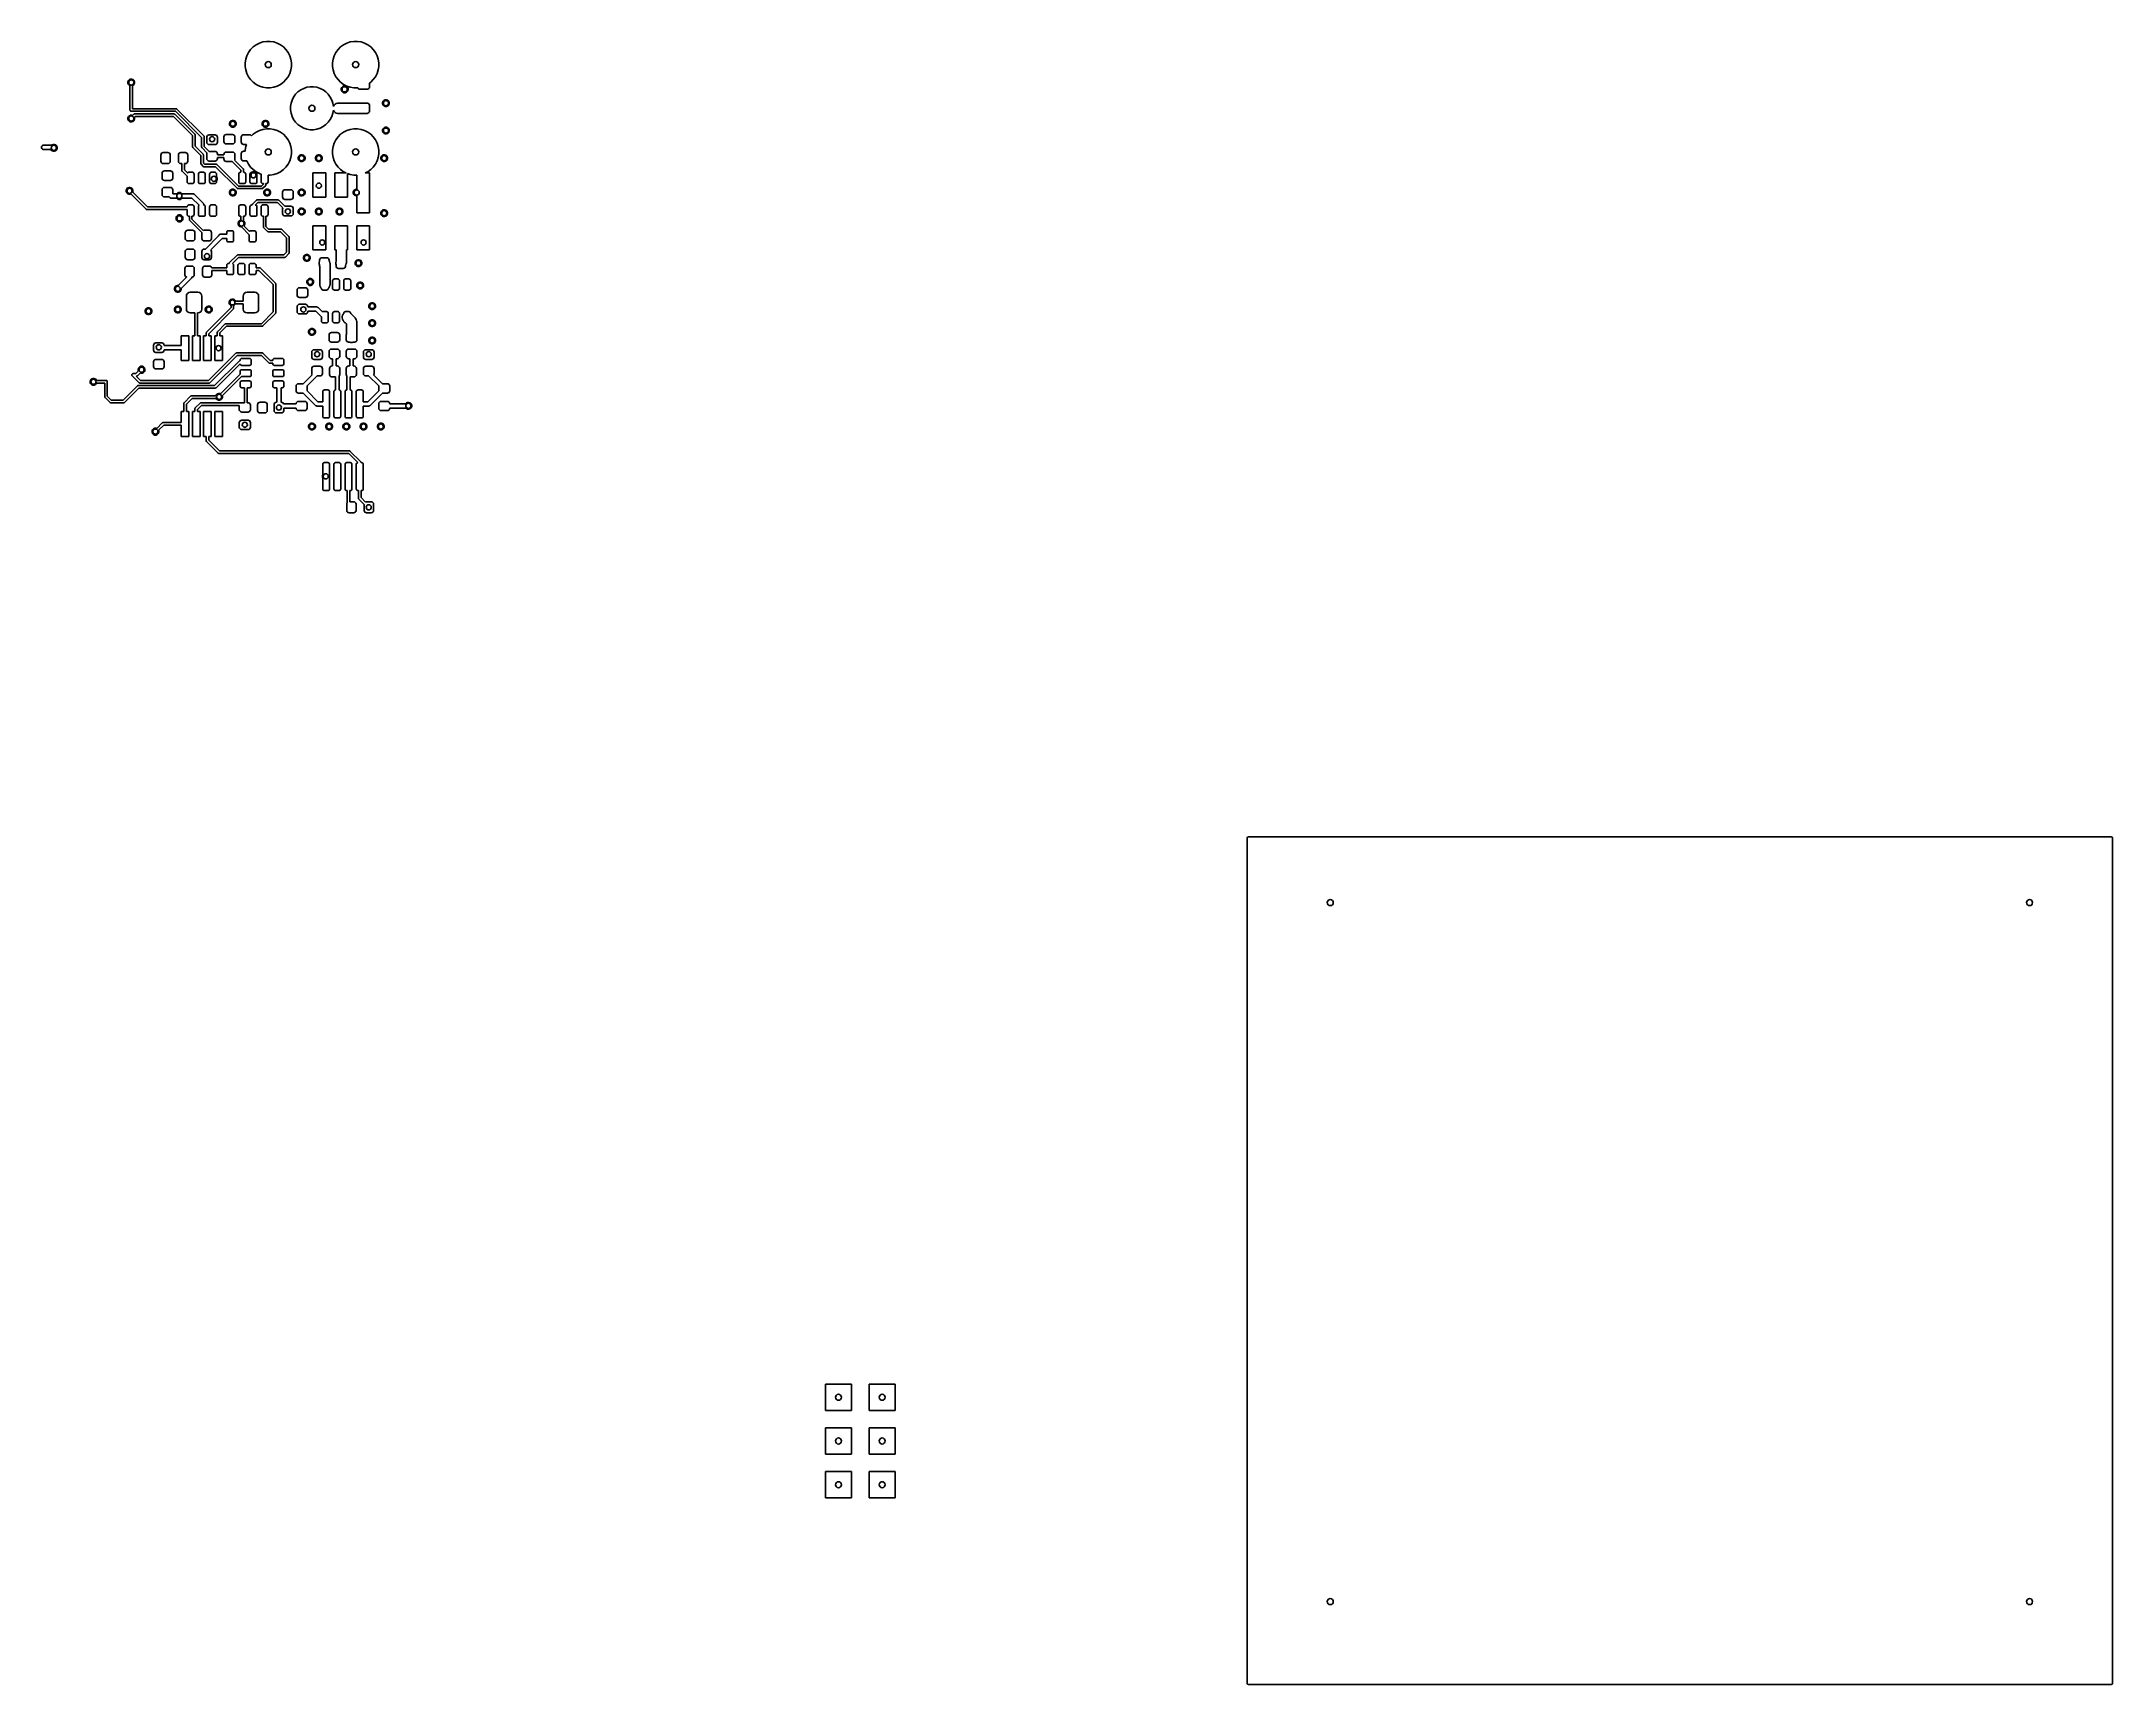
# Model space of a CAD drawing. Extents: x -2.55 to 2.19, y 0.21 to 3.97.
import ezdxf

# ---------------------------------------------------------------- set-up
doc = ezdxf.new("R2010")
doc.units = 0
doc.header["$MEASUREMENT"] = 0
doc.layers.add('BLACK', color=7, linetype='CONTINUOUS')

msp = doc.modelspace()

# ---------------------------------------------------------------- linework, layer by layer
at = {"layer": 'BLACK', "linetype": 'CONTINUOUS'}
for p, q in [((-2.0816, 3.9305), (-2.079, 3.9384)), ((-2.079, 3.9384), (-2.0752, 3.9459)), ((-2.0752, 3.9459), (-2.0703, 3.9526)), ((-2.0703, 3.9526), (-2.0644, 3.9585)), ((-2.0644, 3.9585), (-2.0577, 3.9634)), ((-2.0577, 3.9634), (-2.0503, 3.9672)), ((-2.0503, 3.9672), (-2.0423, 3.9698)), ((-2.0423, 3.9698), (-2.0341, 3.9711)), ((-2.0341, 3.9711), (-2.0258, 3.9711)), ((-2.0258, 3.9711), (-2.0175, 3.9698)), ((-2.0175, 3.9698), (-2.0096, 3.9672)), ((-2.0096, 3.9672), (-2.0022, 3.9634)), ((-2.0022, 3.9634), (-1.9954, 3.9585)), ((-1.9954, 3.9585), (-1.9895, 3.9526)), ((-1.9895, 3.9526), (-1.9846, 3.9459)), ((-1.9846, 3.9459), (-1.9808, 3.9384)), ((-1.9808, 3.9384), (-1.9782, 3.9305)), ((-1.8816, 3.9305), (-1.879, 3.9384)), ((-1.879, 3.9384), (-1.8752, 3.9459)), ((-1.8752, 3.9459), (-1.8703, 3.9526)), ((-1.8703, 3.9526), (-1.8644, 3.9585)), ((-1.8644, 3.9585), (-1.8577, 3.9634)), ((-1.8577, 3.9634), (-1.8503, 3.9672)), ((-1.8503, 3.9672), (-1.8423, 3.9698)), ((-1.8423, 3.9698), (-1.8341, 3.9711)), ((-1.8341, 3.9711), (-1.8258, 3.9711)), ((-1.8258, 3.9711), (-1.8175, 3.9698)), ((-1.8175, 3.9698), (-1.8096, 3.9672)), ((-1.8096, 3.9672), (-1.8022, 3.9634)), ((-1.8022, 3.9634), (-1.7954, 3.9585)), ((-1.7954, 3.9585), (-1.7895, 3.9526)), ((-1.7895, 3.9526), (-1.7846, 3.9459)), ((-1.7846, 3.9459), (-1.7808, 3.9384)), ((-1.7808, 3.9384), (-1.7782, 3.9305)), ((-2.0829, 3.9223), (-2.0816, 3.9305)), ((-2.0829, 3.9139), (-2.0829, 3.9223)), ((-2.0816, 3.9057), (-2.0829, 3.9139)), ((-2.079, 3.8978), (-2.0816, 3.9057)), ((-2.0752, 3.8903), (-2.079, 3.8978)), ((-2.0703, 3.8836), (-2.0752, 3.8903)), ((-1.9846, 3.8903), (-1.9895, 3.8836)), ((-1.9808, 3.8978), (-1.9846, 3.8903)), ((-1.9782, 3.9057), (-1.9808, 3.8978)), ((-1.9782, 3.9305), (-1.9769, 3.9223)), ((-1.9769, 3.9139), (-1.9782, 3.9057)), ((-1.9769, 3.9223), (-1.9769, 3.9139)), ((-1.8829, 3.9223), (-1.8816, 3.9305)), ((-1.8829, 3.9139), (-1.8829, 3.9223)), ((-1.8816, 3.9057), (-1.8829, 3.9139)), ((-1.879, 3.8978), (-1.8816, 3.9057)), ((-1.8752, 3.8903), (-1.879, 3.8978)), ((-1.8703, 3.8836), (-1.8752, 3.8903)), ((-1.7846, 3.8903), (-1.7895, 3.8836)), ((-1.7808, 3.8978), (-1.7846, 3.8903)), ((-1.7782, 3.9057), (-1.7808, 3.8978)), ((-1.7782, 3.9305), (-1.7769, 3.9223)), ((-1.7769, 3.9139), (-1.7782, 3.9057)), ((-1.7769, 3.9223), (-1.7769, 3.9139)), ((-2.351, 3.8787), (-2.3499, 3.8815)), ((-2.351, 3.8756), (-2.351, 3.8787)), ((-2.3499, 3.8728), (-2.351, 3.8756)), ((-2.3499, 3.8815), (-2.3477, 3.8837)), ((-2.3477, 3.8706), (-2.3499, 3.8728)), ((-2.3477, 3.8837), (-2.3448, 3.8849)), ((-2.3463, 3.87), (-2.3477, 3.8706)), ((-2.3463, 3.8142), (-2.3463, 3.87)), ((-2.3448, 3.8849), (-2.3418, 3.8849)), ((-2.3418, 3.8849), (-2.3389, 3.8837)), ((-2.3389, 3.8706), (-2.3404, 3.87)), ((-2.3404, 3.87), (-2.3404, 3.8171)), ((-2.3389, 3.8837), (-2.3368, 3.8815)), ((-2.3368, 3.8728), (-2.3389, 3.8706)), ((-2.3368, 3.8815), (-2.3356, 3.8787)), ((-2.3356, 3.8756), (-2.3368, 3.8728)), ((-2.3356, 3.8787), (-2.3356, 3.8756)), ((-2.0644, 3.8777), (-2.0703, 3.8836)), ((-2.0577, 3.8728), (-2.0644, 3.8777)), ((-2.0503, 3.869), (-2.0577, 3.8728)), ((-2.0423, 3.8664), (-2.0503, 3.869)), ((-2.0341, 3.8651), (-2.0423, 3.8664)), ((-2.0258, 3.8651), (-2.0341, 3.8651)), ((-2.0175, 3.8664), (-2.0258, 3.8651)), ((-2.0096, 3.869), (-2.0175, 3.8664)), ((-2.0022, 3.8728), (-2.0096, 3.869)), ((-1.9954, 3.8777), (-2.0022, 3.8728)), ((-1.9895, 3.8836), (-1.9954, 3.8777)), ((-1.9754, 3.8369), (-1.9719, 3.8438)), ((-1.9719, 3.8438), (-1.9673, 3.8501)), ((-1.9673, 3.8501), (-1.9619, 3.8555)), ((-1.9619, 3.8555), (-1.9556, 3.8601)), ((-1.9556, 3.8601), (-1.9488, 3.8636)), ((-1.9488, 3.8636), (-1.9414, 3.866)), ((-1.9414, 3.866), (-1.9338, 3.8672)), ((-1.9338, 3.8672), (-1.9261, 3.8672)), ((-1.9261, 3.8672), (-1.9184, 3.866)), ((-1.9184, 3.866), (-1.9111, 3.8636)), ((-1.9111, 3.8636), (-1.9042, 3.8601)), ((-1.9042, 3.8601), (-1.898, 3.8555)), ((-1.898, 3.8555), (-1.8925, 3.8501)), ((-1.8925, 3.8501), (-1.888, 3.8438)), ((-1.888, 3.8438), (-1.8845, 3.8369)), ((-1.8644, 3.8777), (-1.8703, 3.8836)), ((-1.8577, 3.8728), (-1.8644, 3.8777)), ((-1.8628, 3.863), (-1.8617, 3.8658)), ((-1.8628, 3.8599), (-1.8628, 3.863)), ((-1.8617, 3.857), (-1.8628, 3.8599)), ((-1.8617, 3.8658), (-1.8595, 3.868)), ((-1.8595, 3.8549), (-1.8617, 3.857)), ((-1.8595, 3.868), (-1.8567, 3.8691)), ((-1.8567, 3.8537), (-1.8595, 3.8549)), ((-1.8503, 3.869), (-1.8577, 3.8728)), ((-1.8567, 3.8691), (-1.8536, 3.8691)), ((-1.8536, 3.8537), (-1.8567, 3.8537)), ((-1.8536, 3.8691), (-1.8507, 3.868)), ((-1.8507, 3.8549), (-1.8536, 3.8537)), ((-1.8507, 3.868), (-1.8486, 3.8658)), ((-1.8486, 3.857), (-1.8507, 3.8549)), ((-1.8423, 3.8664), (-1.8503, 3.869)), ((-1.8486, 3.8658), (-1.8474, 3.863)), ((-1.8474, 3.8599), (-1.8486, 3.857)), ((-1.8474, 3.863), (-1.8474, 3.8599)), ((-1.8341, 3.8651), (-1.8423, 3.8664)), ((-1.8258, 3.8651), (-1.8341, 3.8651)), ((-1.8252, 3.8652), (-1.8258, 3.8651)), ((-1.8251, 3.8651), (-1.8252, 3.8652)), ((-1.8239, 3.8631), (-1.8251, 3.8651)), ((-1.8219, 3.8619), (-1.8239, 3.8631)), ((-1.8197, 3.8614), (-1.8219, 3.8619)), ((-1.8039, 3.8614), (-1.8197, 3.8614)), ((-1.8017, 3.8619), (-1.8039, 3.8614)), ((-1.7998, 3.8631), (-1.8017, 3.8619)), ((-1.7985, 3.8651), (-1.7998, 3.8631)), ((-1.798, 3.8673), (-1.7985, 3.8651)), ((-1.7954, 3.8777), (-1.798, 3.8758)), ((-1.798, 3.8758), (-1.798, 3.8673)), ((-1.7895, 3.8836), (-1.7954, 3.8777)), ((-2.351, 3.796), (-2.3499, 3.7989)), ((-2.351, 3.793), (-2.351, 3.796)), ((-2.3499, 3.7901), (-2.351, 3.793)), ((-2.3499, 3.7989), (-2.3477, 3.801)), ((-2.3477, 3.801), (-2.3448, 3.8022)), ((-2.3462, 3.8136), (-2.3463, 3.8142)), ((-2.3458, 3.8125), (-2.3462, 3.8136)), ((-2.3462, 3.8136), (-2.3462, 3.8136)), ((-2.3449, 3.8117), (-2.3458, 3.8125)), ((-2.3439, 3.8113), (-2.3449, 3.8117)), ((-2.3448, 3.8022), (-2.3418, 3.8022)), ((-2.3433, 3.8112), (-2.3439, 3.8113)), ((-2.2422, 3.8112), (-2.3433, 3.8112)), ((-2.3418, 3.8022), (-2.3403, 3.8016)), ((-2.3404, 3.8171), (-2.2409, 3.8171)), ((-2.3403, 3.8016), (-2.3375, 3.8045)), ((-2.3375, 3.8045), (-2.3371, 3.8048)), ((-2.3371, 3.8048), (-2.3365, 3.8051)), ((-2.3356, 3.793), (-2.3368, 3.7901)), ((-2.3365, 3.8051), (-2.336, 3.8053)), ((-2.3342, 3.7994), (-2.3362, 3.7974)), ((-2.3362, 3.7974), (-2.3356, 3.796)), ((-2.336, 3.8053), (-2.3354, 3.8053)), ((-2.3356, 3.796), (-2.3356, 3.793)), ((-2.3354, 3.8053), (-2.2458, 3.8053)), ((-2.2471, 3.7994), (-2.3342, 3.7994)), ((-2.2032, 3.7555), (-2.2471, 3.7994)), ((-2.2458, 3.8053), (-2.2453, 3.8053)), ((-2.2453, 3.8053), (-2.2442, 3.8048)), ((-2.2442, 3.8048), (-2.2442, 3.8048)), ((-2.2442, 3.8048), (-2.2437, 3.8045)), ((-2.2437, 3.8045), (-2.1981, 3.7588)), ((-2.1823, 3.7513), (-2.2422, 3.8112)), ((-2.2409, 3.8171), (-2.2404, 3.8171)), ((-2.2404, 3.8171), (-2.2393, 3.8166)), ((-2.2393, 3.8166), (-2.2389, 3.8163)), ((-2.2389, 3.8163), (-2.1772, 3.7546)), ((-1.979, 3.822), (-1.9778, 3.8296)), ((-1.979, 3.8142), (-1.979, 3.822)), ((-1.9778, 3.8066), (-1.979, 3.8142)), ((-1.9778, 3.8296), (-1.9754, 3.8369)), ((-1.9754, 3.7993), (-1.9778, 3.8066)), ((-1.9719, 3.7924), (-1.9754, 3.7993)), ((-1.9673, 3.7861), (-1.9719, 3.7924)), ((-1.888, 3.7924), (-1.8925, 3.7861)), ((-1.8845, 3.7993), (-1.888, 3.7924)), ((-1.8845, 3.8369), (-1.8821, 3.8296)), ((-1.8821, 3.8066), (-1.8845, 3.7993)), ((-1.8821, 3.8296), (-1.8809, 3.8222)), ((-1.8809, 3.814), (-1.8821, 3.8066)), ((-1.8809, 3.8222), (-1.8808, 3.8226)), ((-1.8808, 3.8136), (-1.8809, 3.814)), ((-1.8808, 3.8226), (-1.8793, 3.8253)), ((-1.8793, 3.8109), (-1.8808, 3.8136)), ((-1.8793, 3.8253), (-1.8771, 3.8275)), ((-1.8771, 3.8087), (-1.8793, 3.8109)), ((-1.8771, 3.8275), (-1.8744, 3.829)), ((-1.8744, 3.8072), (-1.8771, 3.8087)), ((-1.8744, 3.829), (-1.8714, 3.8298)), ((-1.8714, 3.8064), (-1.8744, 3.8072)), ((-1.8714, 3.8298), (-1.8699, 3.8299)), ((-1.8699, 3.8063), (-1.8714, 3.8064)), ((-1.8699, 3.8299), (-1.8118, 3.8299)), ((-1.8197, 3.8063), (-1.8699, 3.8063)), ((-1.8039, 3.8063), (-1.8197, 3.8063)), ((-1.8118, 3.8299), (-1.8039, 3.8299)), ((-1.8039, 3.8299), (-1.8017, 3.8295)), ((-1.8017, 3.8067), (-1.8039, 3.8063)), ((-1.8017, 3.8295), (-1.7998, 3.8282)), ((-1.7998, 3.808), (-1.8017, 3.8067)), ((-1.7998, 3.8282), (-1.7985, 3.8263)), ((-1.7985, 3.8099), (-1.7998, 3.808)), ((-1.7985, 3.8263), (-1.798, 3.824)), ((-1.798, 3.8122), (-1.7985, 3.8099)), ((-1.798, 3.824), (-1.798, 3.8122)), ((-1.7684, 3.8315), (-1.7672, 3.8343)), ((-1.7684, 3.8284), (-1.7684, 3.8315)), ((-1.7672, 3.8255), (-1.7684, 3.8284)), ((-1.7672, 3.8343), (-1.765, 3.8365)), ((-1.765, 3.8234), (-1.7672, 3.8255)), ((-1.765, 3.8365), (-1.7622, 3.8376)), ((-1.7622, 3.8222), (-1.765, 3.8234)), ((-1.7622, 3.8376), (-1.7591, 3.8376)), ((-1.7591, 3.8222), (-1.7622, 3.8222)), ((-1.7591, 3.8376), (-1.7563, 3.8365)), ((-1.7563, 3.8234), (-1.7591, 3.8222)), ((-1.7563, 3.8365), (-1.7541, 3.8343)), ((-1.7541, 3.8255), (-1.7563, 3.8234)), ((-1.7541, 3.8343), (-1.7529, 3.8315)), ((-1.7529, 3.8284), (-1.7541, 3.8255)), ((-1.7529, 3.8315), (-1.7529, 3.8284)), ((-2.3477, 3.7879), (-2.3499, 3.7901)), ((-2.3448, 3.7868), (-2.3477, 3.7879)), ((-2.3418, 3.7868), (-2.3448, 3.7868)), ((-2.3389, 3.7879), (-2.3418, 3.7868)), ((-2.3368, 3.7901), (-2.3389, 3.7879)), ((-2.2032, 3.7301), (-2.2032, 3.7555)), ((-2.1981, 3.7588), (-2.1978, 3.7584)), ((-2.1978, 3.7584), (-2.1974, 3.7576)), ((-2.1974, 3.7576), (-2.1973, 3.7573)), ((-2.1973, 3.7573), (-2.1973, 3.7567)), ((-2.1973, 3.7567), (-2.1973, 3.7314)), ((-2.1823, 3.7293), (-2.1823, 3.7513)), ((-2.1772, 3.7546), (-2.1769, 3.7542)), ((-2.1769, 3.7542), (-2.1767, 3.7538)), ((-2.1767, 3.7538), (-2.1764, 3.7531)), ((-2.1764, 3.7531), (-2.1764, 3.7526)), ((-2.1764, 3.7526), (-2.1764, 3.7306)), ((-2.1705, 3.7516), (-2.1701, 3.7537)), ((-2.1705, 3.7406), (-2.1705, 3.7516)), ((-2.1701, 3.7537), (-2.1689, 3.7555)), ((-2.1689, 3.7555), (-2.1671, 3.7567)), ((-2.1671, 3.7567), (-2.165, 3.7571)), ((-2.165, 3.7571), (-2.1516, 3.7571)), ((-2.1516, 3.7571), (-2.1495, 3.7567)), ((-2.1495, 3.7567), (-2.1477, 3.7555)), ((-2.1477, 3.7555), (-2.1465, 3.7537)), ((-2.1465, 3.7537), (-2.1461, 3.7516)), ((-2.1461, 3.7516), (-2.1461, 3.7406)), ((-2.1315, 3.7526), (-2.1311, 3.7546)), ((-2.1315, 3.7419), (-2.1315, 3.7526)), ((-2.1311, 3.7546), (-2.1299, 3.7563)), ((-2.1299, 3.7563), (-2.1282, 3.7575)), ((-2.1282, 3.7575), (-2.1262, 3.7579)), ((-2.1262, 3.7579), (-2.1116, 3.7579)), ((-2.1187, 3.7842), (-2.1176, 3.7871)), ((-2.1187, 3.7811), (-2.1187, 3.7842)), ((-2.1176, 3.7783), (-2.1187, 3.7811)), ((-2.1176, 3.7871), (-2.1154, 3.7892)), ((-2.1154, 3.7761), (-2.1176, 3.7783)), ((-2.1154, 3.7892), (-2.1126, 3.7904)), ((-2.1126, 3.775), (-2.1154, 3.7761)), ((-2.1126, 3.7904), (-2.1095, 3.7904)), ((-2.1095, 3.775), (-2.1126, 3.775)), ((-2.1116, 3.7579), (-2.1096, 3.7575)), ((-2.1096, 3.7575), (-2.1079, 3.7563)), ((-2.1095, 3.7904), (-2.1066, 3.7892)), ((-2.1066, 3.7761), (-2.1095, 3.775)), ((-2.1079, 3.7563), (-2.1067, 3.7546)), ((-2.1067, 3.7546), (-2.1063, 3.7526)), ((-2.1066, 3.7892), (-2.1045, 3.7871)), ((-2.1045, 3.7783), (-2.1066, 3.7761)), ((-2.1063, 3.7526), (-2.1063, 3.7419)), ((-2.1045, 3.7871), (-2.1033, 3.7842)), ((-2.1033, 3.7811), (-2.1045, 3.7783)), ((-2.1033, 3.7842), (-2.1033, 3.7811)), ((-2.0917, 3.752), (-2.0913, 3.7541)), ((-2.0917, 3.7409), (-2.0917, 3.752)), ((-2.0913, 3.7541), (-2.0901, 3.7559)), ((-2.0901, 3.7559), (-2.0883, 3.7571)), ((-2.0883, 3.7571), (-2.0862, 3.7575)), ((-2.0862, 3.7575), (-2.0728, 3.7575)), ((-2.0728, 3.7575), (-2.0707, 3.7571)), ((-2.0707, 3.7571), (-2.0689, 3.7559)), ((-2.0689, 3.7559), (-2.0682, 3.7548)), ((-2.0682, 3.7548), (-2.0644, 3.7585)), ((-2.0644, 3.7585), (-2.0577, 3.7634)), ((-2.0577, 3.7634), (-2.0503, 3.7672)), ((-2.0503, 3.7672), (-2.0423, 3.7698)), ((-2.0439, 3.7842), (-2.0428, 3.7871)), ((-2.0439, 3.7811), (-2.0439, 3.7842)), ((-2.0428, 3.7783), (-2.0439, 3.7811)), ((-2.0428, 3.7871), (-2.0406, 3.7892)), ((-2.0406, 3.7761), (-2.0428, 3.7783)), ((-2.0423, 3.7698), (-2.0341, 3.7711)), ((-2.0406, 3.7892), (-2.0378, 3.7904)), ((-2.0378, 3.775), (-2.0406, 3.7761)), ((-2.0378, 3.7904), (-2.0347, 3.7904)), ((-2.0347, 3.775), (-2.0378, 3.775)), ((-2.0347, 3.7904), (-2.0318, 3.7892)), ((-2.0318, 3.7761), (-2.0347, 3.775)), ((-2.0341, 3.7711), (-2.0258, 3.7711)), ((-2.0318, 3.7892), (-2.0297, 3.7871)), ((-2.0297, 3.7783), (-2.0318, 3.7761)), ((-2.0297, 3.7871), (-2.0285, 3.7842)), ((-2.0285, 3.7811), (-2.0297, 3.7783)), ((-2.0285, 3.7842), (-2.0285, 3.7811)), ((-2.0258, 3.7711), (-2.0175, 3.7698)), ((-2.0175, 3.7698), (-2.0096, 3.7672)), ((-2.0096, 3.7672), (-2.0022, 3.7634)), ((-2.0022, 3.7634), (-1.9954, 3.7585)), ((-1.9954, 3.7585), (-1.9895, 3.7526)), ((-1.9895, 3.7526), (-1.9846, 3.7459)), ((-1.9846, 3.7459), (-1.9808, 3.7384)), ((-1.9619, 3.7807), (-1.9673, 3.7861)), ((-1.9556, 3.7761), (-1.9619, 3.7807)), ((-1.9488, 3.7726), (-1.9556, 3.7761)), ((-1.9414, 3.7703), (-1.9488, 3.7726)), ((-1.9338, 3.769), (-1.9414, 3.7703)), ((-1.9261, 3.769), (-1.9338, 3.769)), ((-1.9184, 3.7703), (-1.9261, 3.769)), ((-1.9111, 3.7726), (-1.9184, 3.7703)), ((-1.9042, 3.7761), (-1.9111, 3.7726)), ((-1.898, 3.7807), (-1.9042, 3.7761)), ((-1.8925, 3.7861), (-1.898, 3.7807)), ((-1.879, 3.7384), (-1.8752, 3.7459)), ((-1.8752, 3.7459), (-1.8703, 3.7526)), ((-1.8703, 3.7526), (-1.8644, 3.7585)), ((-1.8644, 3.7585), (-1.8577, 3.7634)), ((-1.8577, 3.7634), (-1.8503, 3.7672)), ((-1.8503, 3.7672), (-1.8423, 3.7698)), ((-1.8423, 3.7698), (-1.8341, 3.7711)), ((-1.8341, 3.7711), (-1.8258, 3.7711)), ((-1.8258, 3.7711), (-1.8175, 3.7698)), ((-1.8175, 3.7698), (-1.8096, 3.7672)), ((-1.8096, 3.7672), (-1.8022, 3.7634)), ((-1.8022, 3.7634), (-1.7954, 3.7585)), ((-1.7954, 3.7585), (-1.7895, 3.7526)), ((-1.7895, 3.7526), (-1.7846, 3.7459)), ((-1.7846, 3.7459), (-1.7808, 3.7384)), ((-1.7684, 3.7685), (-1.7672, 3.7713)), ((-1.7684, 3.7654), (-1.7684, 3.7685)), ((-1.7672, 3.7626), (-1.7684, 3.7654)), ((-1.7672, 3.7713), (-1.765, 3.7735)), ((-1.765, 3.7604), (-1.7672, 3.7626)), ((-1.765, 3.7735), (-1.7622, 3.7747)), ((-1.7622, 3.7592), (-1.765, 3.7604)), ((-1.7622, 3.7747), (-1.7591, 3.7747)), ((-1.7591, 3.7592), (-1.7622, 3.7592)), ((-1.7591, 3.7747), (-1.7563, 3.7735)), ((-1.7563, 3.7604), (-1.7591, 3.7592)), ((-1.7563, 3.7735), (-1.7541, 3.7713)), ((-1.7541, 3.7626), (-1.7563, 3.7604)), ((-1.7541, 3.7713), (-1.7529, 3.7685)), ((-1.7529, 3.7654), (-1.7541, 3.7626)), ((-1.7529, 3.7685), (-1.7529, 3.7654)), ((-2.5489, 3.7297), (-2.5482, 3.7315)), ((-2.5489, 3.7278), (-2.5489, 3.7297)), ((-2.5482, 3.726), (-2.5489, 3.7278)), ((-2.5482, 3.7315), (-2.5468, 3.7328)), ((-2.5468, 3.7246), (-2.5482, 3.726)), ((-2.5468, 3.7328), (-2.5451, 3.7336)), ((-2.5451, 3.7239), (-2.5468, 3.7246)), ((-2.5451, 3.7336), (-2.5441, 3.7337)), ((-2.5441, 3.7238), (-2.5451, 3.7239)), ((-2.5441, 3.7337), (-2.5253, 3.7337)), ((-2.5273, 3.7238), (-2.5441, 3.7238)), ((-2.527, 3.7232), (-2.5273, 3.7238)), ((-2.5248, 3.721), (-2.527, 3.7232)), ((-2.5253, 3.7337), (-2.5248, 3.7341)), ((-2.5248, 3.7341), (-2.522, 3.7353)), ((-2.522, 3.7198), (-2.5248, 3.721)), ((-2.522, 3.7353), (-2.5189, 3.7353)), ((-2.5189, 3.7198), (-2.522, 3.7198)), ((-2.5189, 3.7353), (-2.5161, 3.7341)), ((-2.5161, 3.721), (-2.5189, 3.7198)), ((-2.5161, 3.7341), (-2.5139, 3.7319)), ((-2.5139, 3.7232), (-2.5161, 3.721)), ((-2.5139, 3.7319), (-2.5127, 3.7291)), ((-2.5127, 3.726), (-2.5139, 3.7232)), ((-2.5127, 3.7291), (-2.5127, 3.726)), ((-2.2756, 3.7112), (-2.2752, 3.7133)), ((-2.2756, 3.6967), (-2.2756, 3.7112)), ((-2.2752, 3.6946), (-2.2756, 3.6967)), ((-2.2752, 3.7133), (-2.274, 3.715)), ((-2.274, 3.715), (-2.2723, 3.7161)), ((-2.2723, 3.7161), (-2.2703, 3.7165)), ((-2.2703, 3.7165), (-2.2596, 3.7165)), ((-2.2596, 3.7165), (-2.2576, 3.7161)), ((-2.2576, 3.7161), (-2.2559, 3.715)), ((-2.2559, 3.715), (-2.2547, 3.7133)), ((-2.2547, 3.7133), (-2.2543, 3.7112)), ((-2.2543, 3.6967), (-2.2547, 3.6946)), ((-2.2543, 3.7112), (-2.2543, 3.6967)), ((-2.2354, 3.7112), (-2.235, 3.7133)), ((-2.2354, 3.6967), (-2.2354, 3.7112)), ((-2.235, 3.6946), (-2.2354, 3.6967)), ((-2.235, 3.7133), (-2.2339, 3.715)), ((-2.2339, 3.715), (-2.2322, 3.7161)), ((-2.2322, 3.7161), (-2.2301, 3.7165)), ((-2.2301, 3.7165), (-2.2195, 3.7165)), ((-2.2195, 3.7165), (-2.2175, 3.7161)), ((-2.2175, 3.7161), (-2.2157, 3.715)), ((-2.2157, 3.715), (-2.2146, 3.7133)), ((-2.2146, 3.7133), (-2.2142, 3.7112)), ((-2.2142, 3.6967), (-2.2146, 3.6946)), ((-2.2142, 3.7112), (-2.2142, 3.6967)), ((-2.2031, 3.7296), (-2.2032, 3.7301)), ((-2.2027, 3.7285), (-2.2031, 3.7296)), ((-2.2023, 3.728), (-2.2027, 3.7285)), ((-2.1839, 3.7096), (-2.2023, 3.728)), ((-2.1973, 3.7314), (-2.1788, 3.7129)), ((-2.1839, 3.6911), (-2.1839, 3.7096)), ((-2.1822, 3.7288), (-2.1823, 3.7293)), ((-2.1818, 3.7277), (-2.1822, 3.7288)), ((-2.1814, 3.7272), (-2.1818, 3.7277)), ((-2.1701, 3.7159), (-2.1814, 3.7272)), ((-2.1788, 3.7129), (-2.1785, 3.7125)), ((-2.1785, 3.7125), (-2.1781, 3.7117)), ((-2.1781, 3.7117), (-2.178, 3.7114)), ((-2.178, 3.7114), (-2.178, 3.7108)), ((-2.178, 3.7108), (-2.178, 3.6924)), ((-2.1764, 3.7306), (-2.1651, 3.7193)), ((-2.1701, 3.7384), (-2.1705, 3.7406)), ((-2.1705, 3.7138), (-2.1701, 3.7159)), ((-2.1705, 3.7028), (-2.1705, 3.7138)), ((-2.1701, 3.7006), (-2.1705, 3.7028)), ((-2.1689, 3.7367), (-2.1701, 3.7384)), ((-2.1689, 3.6989), (-2.1701, 3.7006)), ((-2.1671, 3.7355), (-2.1689, 3.7367)), ((-2.1671, 3.6977), (-2.1689, 3.6989)), ((-2.165, 3.735), (-2.1671, 3.7355)), ((-2.165, 3.6972), (-2.1671, 3.6977)), ((-2.1651, 3.7193), (-2.165, 3.7193)), ((-2.1516, 3.735), (-2.165, 3.735)), ((-2.165, 3.7193), (-2.1516, 3.7193)), ((-2.1516, 3.6972), (-2.165, 3.6972)), ((-2.1495, 3.7355), (-2.1516, 3.735)), ((-2.1516, 3.7193), (-2.1495, 3.7189)), ((-2.1495, 3.6977), (-2.1516, 3.6972)), ((-2.1477, 3.7367), (-2.1495, 3.7355)), ((-2.1495, 3.7189), (-2.1477, 3.7177)), ((-2.1477, 3.6989), (-2.1495, 3.6977)), ((-2.1465, 3.7384), (-2.1477, 3.7367)), ((-2.1477, 3.7177), (-2.1465, 3.7159)), ((-2.1465, 3.7006), (-2.1477, 3.6989)), ((-2.1461, 3.7406), (-2.1465, 3.7384)), ((-2.1465, 3.7159), (-2.1461, 3.7138)), ((-2.1461, 3.7028), (-2.1465, 3.7006)), ((-2.1461, 3.7138), (-2.1461, 3.7112)), ((-2.1461, 3.7112), (-2.1315, 3.7112)), ((-2.1315, 3.7053), (-2.1461, 3.7053)), ((-2.1461, 3.7053), (-2.1461, 3.7028)), ((-2.1311, 3.7399), (-2.1315, 3.7419)), ((-2.1315, 3.7124), (-2.1311, 3.7144)), ((-2.1315, 3.7112), (-2.1315, 3.7124)), ((-2.1315, 3.7018), (-2.1315, 3.7053)), ((-2.1311, 3.6997), (-2.1315, 3.7018)), ((-2.1299, 3.7382), (-2.1311, 3.7399)), ((-2.1311, 3.7144), (-2.1299, 3.7162)), ((-2.1299, 3.698), (-2.1311, 3.6997)), ((-2.1282, 3.737), (-2.1299, 3.7382)), ((-2.1299, 3.7162), (-2.1282, 3.7173)), ((-2.1282, 3.6969), (-2.1299, 3.698)), ((-2.1262, 3.7366), (-2.1282, 3.737)), ((-2.1282, 3.7173), (-2.1262, 3.7177)), ((-2.1262, 3.6965), (-2.1282, 3.6969)), ((-2.1116, 3.7366), (-2.1262, 3.7366)), ((-2.1262, 3.7177), (-2.1116, 3.7177)), ((-2.1124, 3.6965), (-2.1262, 3.6965)), ((-2.0923, 3.6763), (-2.1124, 3.6965)), ((-2.1096, 3.737), (-2.1116, 3.7366)), ((-2.1116, 3.7177), (-2.1096, 3.7173)), ((-2.1079, 3.7382), (-2.1096, 3.737)), ((-2.1096, 3.7173), (-2.1079, 3.7162)), ((-2.1067, 3.7399), (-2.1079, 3.7382)), ((-2.1079, 3.7162), (-2.1067, 3.7144)), ((-2.1067, 3.6997), (-2.107, 3.6993)), ((-2.107, 3.6993), (-2.0873, 3.6796)), ((-2.1063, 3.7419), (-2.1067, 3.7399)), ((-2.1067, 3.7144), (-2.1063, 3.7124)), ((-2.1063, 3.7018), (-2.1067, 3.6997)), ((-2.1063, 3.7124), (-2.1063, 3.7018)), ((-2.0913, 3.7388), (-2.0917, 3.7409)), ((-2.0917, 3.7142), (-2.0913, 3.7163)), ((-2.0917, 3.7031), (-2.0917, 3.7142)), ((-2.0913, 3.701), (-2.0917, 3.7031)), ((-2.0901, 3.737), (-2.0913, 3.7388)), ((-2.0913, 3.7163), (-2.0901, 3.7181)), ((-2.0901, 3.6993), (-2.0913, 3.701)), ((-2.0883, 3.7359), (-2.0901, 3.737)), ((-2.0901, 3.7181), (-2.0883, 3.7193)), ((-2.0883, 3.6981), (-2.0901, 3.6993)), ((-2.0862, 3.7354), (-2.0883, 3.7359)), ((-2.0883, 3.7193), (-2.0862, 3.7197)), ((-2.0862, 3.6976), (-2.0883, 3.6981)), ((-2.08, 3.7354), (-2.0862, 3.7354)), ((-2.0862, 3.7197), (-2.0829, 3.7197)), ((-2.079, 3.6976), (-2.0862, 3.6976)), ((-2.0829, 3.7223), (-2.0816, 3.7305)), ((-2.0829, 3.7197), (-2.0829, 3.7223)), ((-2.0816, 3.7305), (-2.08, 3.7354)), ((-2.0752, 3.6903), (-2.079, 3.6976)), ((-1.9808, 3.6978), (-1.9846, 3.6903)), ((-1.9808, 3.7384), (-1.9782, 3.7305)), ((-1.9782, 3.7057), (-1.9808, 3.6978)), ((-1.9782, 3.7305), (-1.9769, 3.7223)), ((-1.9769, 3.7139), (-1.9782, 3.7057)), ((-1.9769, 3.7223), (-1.9769, 3.7139)), ((-1.9613, 3.7055), (-1.9601, 3.7083)), ((-1.9613, 3.7024), (-1.9613, 3.7055)), ((-1.9601, 3.6996), (-1.9613, 3.7024)), ((-1.9601, 3.7083), (-1.9579, 3.7105)), ((-1.9579, 3.6974), (-1.9601, 3.6996)), ((-1.9579, 3.7105), (-1.9551, 3.7117)), ((-1.9551, 3.6962), (-1.9579, 3.6974)), ((-1.9551, 3.7117), (-1.952, 3.7117)), ((-1.952, 3.7117), (-1.9492, 3.7105)), ((-1.9492, 3.6974), (-1.952, 3.6962)), ((-1.9492, 3.7105), (-1.947, 3.7083)), ((-1.947, 3.6996), (-1.9492, 3.6974)), ((-1.947, 3.7083), (-1.9458, 3.7055)), ((-1.9458, 3.7024), (-1.947, 3.6996)), ((-1.9458, 3.7055), (-1.9458, 3.7024)), ((-1.9219, 3.7055), (-1.9207, 3.7083)), ((-1.9219, 3.7024), (-1.9219, 3.7055)), ((-1.9207, 3.6996), (-1.9219, 3.7024)), ((-1.9207, 3.7083), (-1.9185, 3.7105)), ((-1.9185, 3.6974), (-1.9207, 3.6996)), ((-1.9185, 3.7105), (-1.9157, 3.7117)), ((-1.9157, 3.6962), (-1.9185, 3.6974)), ((-1.9157, 3.7117), (-1.9126, 3.7117)), ((-1.9126, 3.7117), (-1.9098, 3.7105)), ((-1.9098, 3.6974), (-1.9126, 3.6962)), ((-1.9098, 3.7105), (-1.9076, 3.7083)), ((-1.9076, 3.6996), (-1.9098, 3.6974)), ((-1.9076, 3.7083), (-1.9065, 3.7055)), ((-1.9065, 3.7024), (-1.9076, 3.6996)), ((-1.9065, 3.7055), (-1.9065, 3.7024)), ((-1.8829, 3.7223), (-1.8816, 3.7305)), ((-1.8829, 3.7139), (-1.8829, 3.7223)), ((-1.8816, 3.7057), (-1.8829, 3.7139)), ((-1.8816, 3.7305), (-1.879, 3.7384)), ((-1.879, 3.6978), (-1.8816, 3.7057)), ((-1.8752, 3.6903), (-1.879, 3.6978)), ((-1.7808, 3.6978), (-1.7846, 3.6903)), ((-1.7808, 3.7384), (-1.7782, 3.7305)), ((-1.7782, 3.7057), (-1.7808, 3.6978)), ((-1.7782, 3.7305), (-1.7769, 3.7223)), ((-1.7769, 3.7139), (-1.7782, 3.7057)), ((-1.7769, 3.7223), (-1.7769, 3.7139)), ((-1.7723, 3.7055), (-1.7711, 3.7083)), ((-1.7723, 3.7024), (-1.7723, 3.7055)), ((-1.7711, 3.6996), (-1.7723, 3.7024)), ((-1.7711, 3.7083), (-1.7689, 3.7105)), ((-1.7689, 3.6974), (-1.7711, 3.6996)), ((-1.7689, 3.7105), (-1.7661, 3.7117)), ((-1.7661, 3.6962), (-1.7689, 3.6974)), ((-1.7661, 3.7117), (-1.763, 3.7117)), ((-1.763, 3.7117), (-1.7602, 3.7105)), ((-1.7602, 3.6974), (-1.763, 3.6962)), ((-1.7602, 3.7105), (-1.758, 3.7083)), ((-1.758, 3.6996), (-1.7602, 3.6974)), ((-1.758, 3.7083), (-1.7568, 3.7055)), ((-1.7568, 3.7024), (-1.758, 3.6996)), ((-1.7568, 3.7055), (-1.7568, 3.7024)), ((-2.274, 3.6929), (-2.2752, 3.6946)), ((-2.2723, 3.6917), (-2.274, 3.6929)), ((-2.2728, 3.6693), (-2.2724, 3.6714)), ((-2.2728, 3.6583), (-2.2728, 3.6693)), ((-2.2724, 3.6562), (-2.2728, 3.6583)), ((-2.2724, 3.6714), (-2.2712, 3.6732)), ((-2.2712, 3.6544), (-2.2724, 3.6562)), ((-2.2703, 3.6913), (-2.2723, 3.6917)), ((-2.2712, 3.6732), (-2.2694, 3.6744)), ((-2.2694, 3.6532), (-2.2712, 3.6544)), ((-2.2596, 3.6913), (-2.2703, 3.6913)), ((-2.2694, 3.6744), (-2.2673, 3.6748)), ((-2.2673, 3.6528), (-2.2694, 3.6532)), ((-2.2673, 3.6748), (-2.2539, 3.6748)), ((-2.2539, 3.6528), (-2.2673, 3.6528)), ((-2.2576, 3.6917), (-2.2596, 3.6913)), ((-2.2559, 3.6929), (-2.2576, 3.6917)), ((-2.2547, 3.6946), (-2.2559, 3.6929)), ((-2.2539, 3.6748), (-2.2518, 3.6744)), ((-2.2518, 3.6532), (-2.2539, 3.6528)), ((-2.2518, 3.6744), (-2.25, 3.6732)), ((-2.25, 3.6544), (-2.2518, 3.6532)), ((-2.25, 3.6732), (-2.2488, 3.6714)), ((-2.2488, 3.6562), (-2.25, 3.6544)), ((-2.2488, 3.6714), (-2.2484, 3.6693)), ((-2.2484, 3.6583), (-2.2488, 3.6562)), ((-2.2484, 3.6693), (-2.2484, 3.6583)), ((-2.2339, 3.6929), (-2.235, 3.6946)), ((-2.2322, 3.6917), (-2.2339, 3.6929)), ((-2.2301, 3.6913), (-2.2322, 3.6917)), ((-2.2278, 3.6913), (-2.2301, 3.6913)), ((-2.2278, 3.676), (-2.2278, 3.6913)), ((-2.2277, 3.6754), (-2.2278, 3.676)), ((-2.2273, 3.6744), (-2.2277, 3.6754)), ((-2.2273, 3.6743), (-2.2273, 3.6744)), ((-2.2269, 3.6739), (-2.2273, 3.6743)), ((-2.2154, 3.6624), (-2.2269, 3.6739)), ((-2.2195, 3.6913), (-2.2219, 3.6913)), ((-2.2219, 3.6913), (-2.2219, 3.6772)), ((-2.2219, 3.6772), (-2.2145, 3.6699)), ((-2.2175, 3.6917), (-2.2195, 3.6913)), ((-2.2157, 3.6929), (-2.2175, 3.6917)), ((-2.2146, 3.6946), (-2.2157, 3.6929)), ((-2.2154, 3.6498), (-2.2154, 3.6624)), ((-2.2151, 3.6483), (-2.2154, 3.6498)), ((-2.2145, 3.6699), (-2.2142, 3.6703)), ((-2.2142, 3.6703), (-2.2129, 3.6712)), ((-2.2129, 3.6712), (-2.2114, 3.6715)), ((-2.2114, 3.6715), (-2.2035, 3.6715)), ((-2.2035, 3.6715), (-2.202, 3.6712)), ((-2.202, 3.6712), (-2.2008, 3.6703)), ((-2.2008, 3.6703), (-2.1999, 3.669)), ((-2.1999, 3.669), (-2.1996, 3.6675)), ((-2.1996, 3.6498), (-2.1999, 3.6483)), ((-2.1996, 3.6675), (-2.1996, 3.6498)), ((-2.1898, 3.6675), (-2.1895, 3.669)), ((-2.1898, 3.6498), (-2.1898, 3.6675)), ((-2.1895, 3.6483), (-2.1898, 3.6498)), ((-2.1895, 3.669), (-2.1886, 3.6703)), ((-2.1886, 3.6703), (-2.1873, 3.6712)), ((-2.1873, 3.6712), (-2.1858, 3.6715)), ((-2.1858, 3.6715), (-2.178, 3.6715)), ((-2.1838, 3.6906), (-2.1839, 3.6911)), ((-2.1834, 3.6895), (-2.1838, 3.6906)), ((-2.183, 3.6891), (-2.1834, 3.6895)), ((-2.1791, 3.6851), (-2.183, 3.6891)), ((-2.1786, 3.6847), (-2.1791, 3.6851)), ((-2.1775, 3.6843), (-2.1786, 3.6847)), ((-2.178, 3.6924), (-2.1757, 3.6902)), ((-2.178, 3.6715), (-2.1764, 3.6712)), ((-2.177, 3.6843), (-2.1775, 3.6843)), ((-2.1506, 3.6843), (-2.177, 3.6843)), ((-2.1764, 3.6712), (-2.1752, 3.6703)), ((-2.1757, 3.6902), (-2.1494, 3.6902)), ((-2.1752, 3.6703), (-2.1743, 3.669)), ((-2.1743, 3.669), (-2.174, 3.6675)), ((-2.174, 3.6498), (-2.1743, 3.6483)), ((-2.174, 3.6675), (-2.174, 3.6498)), ((-2.1642, 3.6675), (-2.1639, 3.669)), ((-2.1642, 3.6498), (-2.1642, 3.6675)), ((-2.1639, 3.6483), (-2.1642, 3.6498)), ((-2.1639, 3.669), (-2.163, 3.6703)), ((-2.163, 3.6703), (-2.1617, 3.6712)), ((-2.1617, 3.6712), (-2.1602, 3.6715)), ((-2.1602, 3.6715), (-2.1524, 3.6715)), ((-2.1524, 3.6715), (-2.1509, 3.6712)), ((-2.1509, 3.6712), (-2.1496, 3.6703)), ((-2.1013, 3.6349), (-2.1506, 3.6843)), ((-2.1496, 3.6703), (-2.1487, 3.669)), ((-2.1494, 3.6902), (-2.1488, 3.6901)), ((-2.1488, 3.6901), (-2.1477, 3.6897)), ((-2.1487, 3.669), (-2.1484, 3.6675)), ((-2.1484, 3.6498), (-2.1487, 3.6483)), ((-2.1484, 3.6675), (-2.1484, 3.6617)), ((-2.1484, 3.6617), (-2.1478, 3.6611)), ((-2.1478, 3.6523), (-2.1484, 3.6517)), ((-2.1484, 3.6517), (-2.1484, 3.6498)), ((-2.1478, 3.6611), (-2.1466, 3.6582)), ((-2.1466, 3.6552), (-2.1478, 3.6523)), ((-2.1477, 3.6897), (-2.1473, 3.6893)), ((-2.1473, 3.6893), (-2.0979, 3.64)), ((-2.1466, 3.6582), (-2.1466, 3.6552)), ((-2.0972, 3.6675), (-2.0969, 3.669)), ((-2.0972, 3.6498), (-2.0972, 3.6675)), ((-2.0969, 3.6483), (-2.0972, 3.6498)), ((-2.0969, 3.669), (-2.0961, 3.6703)), ((-2.0961, 3.6703), (-2.0948, 3.6712)), ((-2.0948, 3.6712), (-2.0933, 3.6715)), ((-2.0933, 3.6715), (-2.0923, 3.6715)), ((-2.0923, 3.6715), (-2.0923, 3.6763)), ((-2.0873, 3.6796), (-2.0869, 3.6792)), ((-2.0869, 3.6792), (-2.0865, 3.6781)), ((-2.0865, 3.6781), (-2.0864, 3.6776)), ((-2.0864, 3.6776), (-2.0864, 3.6715)), ((-2.0864, 3.6715), (-2.0854, 3.6715)), ((-2.0854, 3.6715), (-2.0839, 3.6712)), ((-2.0839, 3.6712), (-2.0826, 3.6703)), ((-2.0826, 3.6703), (-2.0818, 3.669)), ((-2.0818, 3.669), (-2.0815, 3.6675)), ((-2.0815, 3.6498), (-2.0818, 3.6483)), ((-2.0815, 3.6675), (-2.0815, 3.6498)), ((-2.0703, 3.6836), (-2.0752, 3.6903)), ((-2.0717, 3.6675), (-2.0714, 3.669)), ((-2.0717, 3.6498), (-2.0717, 3.6675)), ((-2.0714, 3.6483), (-2.0717, 3.6498)), ((-2.0714, 3.669), (-2.0705, 3.6703)), ((-2.0705, 3.6703), (-2.0692, 3.6712)), ((-2.0644, 3.6777), (-2.0703, 3.6836)), ((-2.0692, 3.6712), (-2.0677, 3.6715)), ((-2.0677, 3.6715), (-2.0673, 3.6715)), ((-2.0673, 3.6715), (-2.0653, 3.6723)), ((-2.0653, 3.6723), (-2.0622, 3.6723)), ((-2.0577, 3.6728), (-2.0644, 3.6777)), ((-2.0622, 3.6723), (-2.0602, 3.6715)), ((-2.0602, 3.6715), (-2.0598, 3.6715)), ((-2.0598, 3.6715), (-2.0583, 3.6712)), ((-2.0583, 3.6712), (-2.0571, 3.6703)), ((-2.0503, 3.669), (-2.0577, 3.6728)), ((-2.0571, 3.6703), (-2.0562, 3.669)), ((-2.0562, 3.669), (-2.0559, 3.6675)), ((-2.0559, 3.6498), (-2.0562, 3.6483)), ((-2.0559, 3.6675), (-2.0559, 3.6498)), ((-2.046, 3.6676), (-2.0503, 3.669)), ((-2.0461, 3.6675), (-2.046, 3.6676)), ((-2.0461, 3.6498), (-2.0461, 3.6675)), ((-2.0458, 3.6483), (-2.0461, 3.6498)), ((-2.0303, 3.6498), (-2.0306, 3.6483)), ((-2.0258, 3.6651), (-2.0303, 3.6651)), ((-2.0303, 3.6651), (-2.0303, 3.6498)), ((-2.0175, 3.6664), (-2.0258, 3.6651)), ((-2.0096, 3.669), (-2.0175, 3.6664)), ((-2.0022, 3.6728), (-2.0096, 3.669)), ((-1.9954, 3.6777), (-2.0022, 3.6728)), ((-1.9895, 3.6836), (-1.9954, 3.6777)), ((-1.9846, 3.6903), (-1.9895, 3.6836)), ((-1.952, 3.6962), (-1.9551, 3.6962)), ((-1.9276, 3.6148), (-1.9276, 3.6699)), ((-1.9276, 3.6699), (-1.8984, 3.6699)), ((-1.9126, 3.6962), (-1.9157, 3.6962)), ((-1.8984, 3.6699), (-1.8984, 3.6148)), ((-1.8776, 3.6148), (-1.8776, 3.6699)), ((-1.8776, 3.6699), (-1.852, 3.6699)), ((-1.8703, 3.6836), (-1.8752, 3.6903)), ((-1.8644, 3.6777), (-1.8703, 3.6836)), ((-1.8577, 3.6728), (-1.8644, 3.6777)), ((-1.852, 3.6699), (-1.8577, 3.6728)), ((-1.8423, 3.6664), (-1.8484, 3.6684)), ((-1.8484, 3.6684), (-1.8484, 3.6148)), ((-1.8341, 3.6651), (-1.8423, 3.6664)), ((-1.8276, 3.6651), (-1.8341, 3.6651)), ((-1.8276, 3.6329), (-1.8276, 3.6651)), ((-1.8022, 3.6728), (-1.8079, 3.6699)), ((-1.8079, 3.6699), (-1.7984, 3.6699)), ((-1.7954, 3.6777), (-1.8022, 3.6728)), ((-1.7984, 3.6699), (-1.7984, 3.5789)), ((-1.7895, 3.6836), (-1.7954, 3.6777)), ((-1.7846, 3.6903), (-1.7895, 3.6836)), ((-1.763, 3.6962), (-1.7661, 3.6962)), ((-2.355, 3.6307), (-2.3538, 3.6335)), ((-2.355, 3.6276), (-2.355, 3.6307)), ((-2.3538, 3.6248), (-2.355, 3.6276)), ((-2.3538, 3.6335), (-2.3516, 3.6357)), ((-2.3516, 3.6226), (-2.3538, 3.6248)), ((-2.3516, 3.6357), (-2.3488, 3.6369)), ((-2.3488, 3.6214), (-2.3516, 3.6226)), ((-2.3488, 3.6369), (-2.3457, 3.6369)), ((-2.3457, 3.6214), (-2.3488, 3.6214)), ((-2.3457, 3.6369), (-2.3429, 3.6357)), ((-2.3443, 3.622), (-2.3457, 3.6214)), ((-2.3094, 3.5871), (-2.3443, 3.622)), ((-2.3429, 3.6357), (-2.3407, 3.6335)), ((-2.3407, 3.6335), (-2.3395, 3.6307)), ((-2.3395, 3.6276), (-2.3401, 3.6262)), ((-2.3401, 3.6262), (-2.3061, 3.5921)), ((-2.3395, 3.6307), (-2.3395, 3.6276)), ((-2.2728, 3.6315), (-2.2724, 3.6336)), ((-2.2728, 3.6205), (-2.2728, 3.6315)), ((-2.2724, 3.6184), (-2.2728, 3.6205)), ((-2.2724, 3.6336), (-2.2712, 3.6354)), ((-2.2712, 3.6166), (-2.2724, 3.6184)), ((-2.2712, 3.6354), (-2.2694, 3.6366)), ((-2.2694, 3.6154), (-2.2712, 3.6166)), ((-2.2694, 3.6366), (-2.2673, 3.637)), ((-2.2673, 3.615), (-2.2694, 3.6154)), ((-2.2673, 3.637), (-2.2539, 3.637)), ((-2.2566, 3.615), (-2.2673, 3.615)), ((-2.2554, 3.6138), (-2.2566, 3.615)), ((-2.2547, 3.6132), (-2.2554, 3.6138)), ((-2.2529, 3.6125), (-2.2547, 3.6132)), ((-2.2539, 3.637), (-2.2518, 3.6366)), ((-2.2519, 3.6124), (-2.2529, 3.6125)), ((-2.2393, 3.6124), (-2.2519, 3.6124)), ((-2.2518, 3.6366), (-2.25, 3.6354)), ((-2.25, 3.6354), (-2.2488, 3.6336)), ((-2.2488, 3.6336), (-2.2484, 3.6315)), ((-2.2484, 3.6315), (-2.2484, 3.6222)), ((-2.2484, 3.6222), (-2.2393, 3.6222)), ((-2.2393, 3.6222), (-2.2376, 3.6238)), ((-2.2376, 3.6107), (-2.2393, 3.6124)), ((-2.2376, 3.6238), (-2.2348, 3.625)), ((-2.2348, 3.6096), (-2.2376, 3.6107)), ((-2.2348, 3.625), (-2.2317, 3.625)), ((-2.2317, 3.6096), (-2.2348, 3.6096)), ((-2.2317, 3.625), (-2.2289, 3.6238)), ((-2.2289, 3.6107), (-2.2317, 3.6096)), ((-2.2289, 3.6238), (-2.2273, 3.6222)), ((-2.2273, 3.6124), (-2.2289, 3.6107)), ((-2.2273, 3.6222), (-2.2025, 3.6222)), ((-2.2046, 3.6124), (-2.2273, 3.6124)), ((-2.2142, 3.647), (-2.2151, 3.6483)), ((-2.2129, 3.6462), (-2.2142, 3.647)), ((-2.2114, 3.6459), (-2.2129, 3.6462)), ((-2.2035, 3.6459), (-2.2114, 3.6459)), ((-2.1881, 3.5959), (-2.2046, 3.6124)), ((-2.202, 3.6462), (-2.2035, 3.6459)), ((-2.2025, 3.6222), (-2.2016, 3.6221)), ((-2.2008, 3.647), (-2.202, 3.6462)), ((-2.2016, 3.6221), (-2.2016, 3.6221)), ((-2.2016, 3.6221), (-2.201, 3.6219)), ((-2.201, 3.6219), (-2.1998, 3.6214)), ((-2.1999, 3.6483), (-2.2008, 3.647)), ((-2.1998, 3.6214), (-2.1998, 3.6214)), ((-2.1998, 3.6214), (-2.199, 3.6208)), ((-2.199, 3.6208), (-2.1784, 3.6001)), ((-2.1886, 3.647), (-2.1895, 3.6483)), ((-2.1873, 3.6462), (-2.1886, 3.647)), ((-2.1858, 3.6459), (-2.1873, 3.6462)), ((-2.178, 3.6459), (-2.1858, 3.6459)), ((-2.1764, 3.6462), (-2.178, 3.6459)), ((-2.1752, 3.647), (-2.1764, 3.6462)), ((-2.1743, 3.6483), (-2.1752, 3.647)), ((-2.163, 3.647), (-2.1639, 3.6483)), ((-2.1617, 3.6462), (-2.163, 3.647)), ((-2.1602, 3.6459), (-2.1617, 3.6462)), ((-2.1524, 3.6459), (-2.1602, 3.6459)), ((-2.1509, 3.6462), (-2.1524, 3.6459)), ((-2.1496, 3.647), (-2.1509, 3.6462)), ((-2.1487, 3.6483), (-2.1496, 3.647)), ((-2.1187, 3.6267), (-2.1176, 3.6296)), ((-2.1187, 3.6237), (-2.1187, 3.6267)), ((-2.1176, 3.6208), (-2.1187, 3.6237)), ((-2.1176, 3.6296), (-2.1154, 3.6317)), ((-2.1154, 3.6186), (-2.1176, 3.6208)), ((-2.1154, 3.6317), (-2.1126, 3.6329)), ((-2.1126, 3.6175), (-2.1154, 3.6186)), ((-2.1126, 3.6329), (-2.1095, 3.6329)), ((-2.1095, 3.6175), (-2.1126, 3.6175)), ((-2.1095, 3.6329), (-2.1066, 3.6317)), ((-2.1066, 3.6186), (-2.1095, 3.6175)), ((-2.1066, 3.6317), (-2.1045, 3.6296)), ((-2.1045, 3.6208), (-2.1066, 3.6186)), ((-2.1045, 3.6296), (-2.1033, 3.6267)), ((-2.1033, 3.6237), (-2.1045, 3.6208)), ((-2.1033, 3.6267), (-2.1033, 3.6237)), ((-2.1008, 3.6346), (-2.1013, 3.6349)), ((-2.0997, 3.6341), (-2.1008, 3.6346)), ((-2.0992, 3.6341), (-2.0997, 3.6341)), ((-2.0441, 3.6341), (-2.0992, 3.6341)), ((-2.0979, 3.64), (-2.0454, 3.64)), ((-2.0961, 3.647), (-2.0969, 3.6483)), ((-2.0948, 3.6462), (-2.0961, 3.647)), ((-2.0933, 3.6459), (-2.0948, 3.6462)), ((-2.0854, 3.6459), (-2.0933, 3.6459)), ((-2.0839, 3.6462), (-2.0854, 3.6459)), ((-2.0826, 3.647), (-2.0839, 3.6462)), ((-2.0818, 3.6483), (-2.0826, 3.647)), ((-2.0705, 3.647), (-2.0714, 3.6483)), ((-2.0692, 3.6462), (-2.0705, 3.647)), ((-2.0677, 3.6459), (-2.0692, 3.6462)), ((-2.0598, 3.6459), (-2.0677, 3.6459)), ((-2.0659, 3.5987), (-2.057, 3.6076)), ((-2.0583, 3.6462), (-2.0598, 3.6459)), ((-2.0537, 3.6026), (-2.0596, 3.5966)), ((-2.0571, 3.647), (-2.0583, 3.6462)), ((-2.0562, 3.6483), (-2.0571, 3.647)), ((-2.057, 3.6076), (-2.0566, 3.608)), ((-2.0566, 3.608), (-2.0555, 3.6084)), ((-2.0555, 3.6084), (-2.0549, 3.6085)), ((-2.0549, 3.6085), (-2.0079, 3.6085)), ((-2.0091, 3.6026), (-2.0537, 3.6026)), ((-2.0449, 3.647), (-2.0458, 3.6483)), ((-2.0454, 3.64), (-2.0411, 3.6442)), ((-2.0436, 3.6462), (-2.0449, 3.647)), ((-2.0436, 3.6341), (-2.0441, 3.6341)), ((-2.0421, 3.6459), (-2.0436, 3.6462)), ((-2.0425, 3.6346), (-2.0436, 3.6341)), ((-2.042, 3.6349), (-2.0425, 3.6346)), ((-2.0411, 3.6459), (-2.0421, 3.6459)), ((-2.0361, 3.6409), (-2.042, 3.6349)), ((-2.0411, 3.6442), (-2.0411, 3.6459)), ((-2.04, 3.6267), (-2.0388, 3.6296)), ((-2.04, 3.6237), (-2.04, 3.6267)), ((-2.0388, 3.6208), (-2.04, 3.6237)), ((-2.0388, 3.6296), (-2.0367, 3.6317)), ((-2.0367, 3.6186), (-2.0388, 3.6208)), ((-2.0367, 3.6317), (-2.0338, 3.6329)), ((-2.0338, 3.6175), (-2.0367, 3.6186)), ((-2.0357, 3.6413), (-2.0361, 3.6409)), ((-2.0353, 3.6424), (-2.0357, 3.6413)), ((-2.0352, 3.643), (-2.0353, 3.6424)), ((-2.0343, 3.6459), (-2.0352, 3.6459)), ((-2.0352, 3.6459), (-2.0352, 3.643)), ((-2.0327, 3.6462), (-2.0343, 3.6459)), ((-2.0338, 3.6329), (-2.0307, 3.6329)), ((-2.0307, 3.6175), (-2.0338, 3.6175)), ((-2.0315, 3.647), (-2.0327, 3.6462)), ((-2.0306, 3.6483), (-2.0315, 3.647)), ((-2.0307, 3.6329), (-2.0279, 3.6317)), ((-2.0279, 3.6186), (-2.0307, 3.6175)), ((-2.0279, 3.6317), (-2.0257, 3.6296)), ((-2.0257, 3.6208), (-2.0279, 3.6186)), ((-2.0257, 3.6296), (-2.0246, 3.6267)), ((-2.0246, 3.6237), (-2.0257, 3.6208)), ((-2.0246, 3.6267), (-2.0246, 3.6237)), ((-1.9968, 3.5903), (-2.0091, 3.6026)), ((-2.0079, 3.6085), (-2.0073, 3.6084)), ((-2.0073, 3.6084), (-2.0062, 3.608)), ((-2.0062, 3.608), (-2.0058, 3.6076)), ((-2.0058, 3.6076), (-1.9919, 3.5937)), ((-1.9972, 3.626), (-1.9968, 3.6281)), ((-1.9972, 3.615), (-1.9972, 3.626)), ((-1.9968, 3.6129), (-1.9972, 3.615)), ((-1.9968, 3.6281), (-1.9956, 3.6299)), ((-1.9956, 3.6111), (-1.9968, 3.6129)), ((-1.9956, 3.6299), (-1.9938, 3.6311)), ((-1.9938, 3.6099), (-1.9956, 3.6111)), ((-1.9938, 3.6311), (-1.9917, 3.6315)), ((-1.9917, 3.6094), (-1.9938, 3.6099)), ((-1.9917, 3.6315), (-1.9783, 3.6315)), ((-1.9783, 3.6094), (-1.9917, 3.6094)), ((-1.9783, 3.6315), (-1.9762, 3.6311)), ((-1.9762, 3.6099), (-1.9783, 3.6094)), ((-1.9762, 3.6311), (-1.9744, 3.6299)), ((-1.9744, 3.6111), (-1.9762, 3.6099)), ((-1.9744, 3.6299), (-1.9733, 3.6281)), ((-1.9733, 3.6129), (-1.9744, 3.6111)), ((-1.9733, 3.6281), (-1.9728, 3.626)), ((-1.9728, 3.615), (-1.9733, 3.6129)), ((-1.9728, 3.626), (-1.9728, 3.615)), ((-1.9613, 3.6267), (-1.9601, 3.6296)), ((-1.9613, 3.6237), (-1.9613, 3.6267)), ((-1.9601, 3.6208), (-1.9613, 3.6237)), ((-1.9601, 3.6296), (-1.9579, 3.6317)), ((-1.9579, 3.6186), (-1.9601, 3.6208)), ((-1.9579, 3.6317), (-1.9551, 3.6329)), ((-1.9551, 3.6175), (-1.9579, 3.6186)), ((-1.9551, 3.6329), (-1.952, 3.6329)), ((-1.952, 3.6175), (-1.9551, 3.6175)), ((-1.952, 3.6329), (-1.9492, 3.6317)), ((-1.9492, 3.6186), (-1.952, 3.6175)), ((-1.9492, 3.6317), (-1.947, 3.6296)), ((-1.947, 3.6208), (-1.9492, 3.6186)), ((-1.947, 3.6296), (-1.9458, 3.6267)), ((-1.9458, 3.6237), (-1.947, 3.6208)), ((-1.9458, 3.6267), (-1.9458, 3.6237)), ((-1.8984, 3.6148), (-1.9276, 3.6148)), ((-1.8484, 3.6148), (-1.8776, 3.6148)), ((-1.8353, 3.6267), (-1.8341, 3.6296)), ((-1.8353, 3.6237), (-1.8353, 3.6267)), ((-1.8341, 3.6208), (-1.8353, 3.6237)), ((-1.8341, 3.6296), (-1.8319, 3.6317)), ((-1.8319, 3.6186), (-1.8341, 3.6208)), ((-1.8319, 3.6317), (-1.8291, 3.6329)), ((-1.8291, 3.6175), (-1.8319, 3.6186)), ((-1.8291, 3.6329), (-1.8276, 3.6329)), ((-1.8276, 3.6175), (-1.8291, 3.6175)), ((-1.8276, 3.5789), (-1.8276, 3.6175)), ((-2.3089, 3.5867), (-2.3094, 3.5871)), ((-2.3082, 3.5864), (-2.3089, 3.5867)), ((-2.3079, 3.5863), (-2.3082, 3.5864)), ((-2.3073, 3.5862), (-2.3079, 3.5863)), ((-2.2154, 3.5862), (-2.3073, 3.5862)), ((-2.3061, 3.5921), (-2.2154, 3.5921)), ((-2.2408, 3.5677), (-2.2396, 3.5705)), ((-2.2408, 3.5646), (-2.2408, 3.5677)), ((-2.2396, 3.5618), (-2.2408, 3.5646)), ((-2.2396, 3.5705), (-2.2374, 3.5727)), ((-2.2374, 3.5596), (-2.2396, 3.5618)), ((-2.2374, 3.5727), (-2.2346, 3.5739)), ((-2.2346, 3.5584), (-2.2374, 3.5596)), ((-2.2346, 3.5739), (-2.2315, 3.5739)), ((-2.2315, 3.5584), (-2.2346, 3.5584)), ((-2.2315, 3.5739), (-2.2287, 3.5727)), ((-2.2287, 3.5596), (-2.2315, 3.5584)), ((-2.2287, 3.5727), (-2.2265, 3.5705)), ((-2.2265, 3.5618), (-2.2287, 3.5596)), ((-2.2265, 3.5705), (-2.2253, 3.5677)), ((-2.2253, 3.5646), (-2.2265, 3.5618)), ((-2.2253, 3.5677), (-2.2253, 3.5646)), ((-2.2154, 3.5927), (-2.2151, 3.5942)), ((-2.2154, 3.5921), (-2.2154, 3.5927)), ((-2.2154, 3.575), (-2.2154, 3.5862)), ((-2.2151, 3.5735), (-2.2154, 3.575)), ((-2.2151, 3.5942), (-2.2142, 3.5955)), ((-2.2142, 3.5722), (-2.2151, 3.5735)), ((-2.2142, 3.5955), (-2.2129, 3.5964)), ((-2.2129, 3.5714), (-2.2142, 3.5722)), ((-2.2129, 3.5964), (-2.2114, 3.5967)), ((-2.2114, 3.5711), (-2.2129, 3.5714)), ((-2.2114, 3.5967), (-2.2035, 3.5967)), ((-2.2104, 3.5711), (-2.2114, 3.5711)), ((-2.2104, 3.5634), (-2.2104, 3.5711)), ((-2.2104, 3.5628), (-2.2104, 3.5634)), ((-2.2099, 3.5617), (-2.2104, 3.5628)), ((-2.2096, 3.5613), (-2.2099, 3.5617)), ((-2.1819, 3.5336), (-2.2096, 3.5613)), ((-2.2035, 3.5711), (-2.2045, 3.5711)), ((-2.2045, 3.5711), (-2.2045, 3.5646)), ((-2.2045, 3.5646), (-2.1785, 3.5386)), ((-2.2035, 3.5967), (-2.202, 3.5964)), ((-2.202, 3.5714), (-2.2035, 3.5711)), ((-2.202, 3.5964), (-2.2008, 3.5955)), ((-2.2008, 3.5722), (-2.202, 3.5714)), ((-2.2008, 3.5955), (-2.1999, 3.5942)), ((-2.1999, 3.5735), (-2.2008, 3.5722)), ((-2.1999, 3.5942), (-2.1996, 3.5927)), ((-2.1996, 3.575), (-2.1999, 3.5735)), ((-2.1996, 3.5927), (-2.1996, 3.575)), ((-2.1898, 3.5927), (-2.1895, 3.5942)), ((-2.1898, 3.575), (-2.1898, 3.5927)), ((-2.1895, 3.5735), (-2.1898, 3.575)), ((-2.1895, 3.5942), (-2.1886, 3.5955)), ((-2.1886, 3.5722), (-2.1895, 3.5735)), ((-2.1886, 3.5955), (-2.1881, 3.5959)), ((-2.1873, 3.5714), (-2.1886, 3.5722)), ((-2.1858, 3.5711), (-2.1873, 3.5714)), ((-2.178, 3.5711), (-2.1858, 3.5711)), ((-2.1784, 3.6001), (-2.1778, 3.5994)), ((-2.1764, 3.5714), (-2.178, 3.5711)), ((-2.1778, 3.5994), (-2.1771, 3.5976)), ((-2.1771, 3.5976), (-2.177, 3.5967)), ((-2.177, 3.5967), (-2.177, 3.5965)), ((-2.177, 3.5965), (-2.1764, 3.5964)), ((-2.1764, 3.5964), (-2.1752, 3.5955)), ((-2.1752, 3.5722), (-2.1764, 3.5714)), ((-2.1752, 3.5955), (-2.1743, 3.5942)), ((-2.1743, 3.5735), (-2.1752, 3.5722)), ((-2.1743, 3.5942), (-2.174, 3.5927)), ((-2.174, 3.575), (-2.1743, 3.5735)), ((-2.174, 3.5927), (-2.174, 3.575)), ((-2.1642, 3.5927), (-2.1639, 3.5942)), ((-2.1642, 3.575), (-2.1642, 3.5927)), ((-2.1639, 3.5735), (-2.1642, 3.575)), ((-2.1639, 3.5942), (-2.163, 3.5955)), ((-2.163, 3.5722), (-2.1639, 3.5735)), ((-2.163, 3.5955), (-2.1617, 3.5964)), ((-2.1617, 3.5714), (-2.163, 3.5722)), ((-2.1617, 3.5964), (-2.1602, 3.5967)), ((-2.1602, 3.5711), (-2.1617, 3.5714)), ((-2.1602, 3.5967), (-2.1524, 3.5967)), ((-2.1524, 3.5711), (-2.1602, 3.5711)), ((-2.1524, 3.5967), (-2.1509, 3.5964)), ((-2.1509, 3.5714), (-2.1524, 3.5711)), ((-2.1509, 3.5964), (-2.1496, 3.5955)), ((-2.1496, 3.5722), (-2.1509, 3.5714)), ((-2.1496, 3.5955), (-2.1487, 3.5942)), ((-2.1487, 3.5735), (-2.1496, 3.5722)), ((-2.1487, 3.5942), (-2.1484, 3.5927)), ((-2.1484, 3.575), (-2.1487, 3.5735)), ((-2.1484, 3.5927), (-2.1484, 3.575)), ((-2.0991, 3.5559), (-2.0979, 3.5587)), ((-2.0991, 3.5528), (-2.0991, 3.5559)), ((-2.0979, 3.5587), (-2.0957, 3.5609)), ((-2.0972, 3.5927), (-2.0969, 3.5942)), ((-2.0972, 3.575), (-2.0972, 3.5927)), ((-2.0969, 3.5735), (-2.0972, 3.575)), ((-2.0969, 3.5942), (-2.0961, 3.5955)), ((-2.0961, 3.5722), (-2.0969, 3.5735)), ((-2.0961, 3.5955), (-2.0948, 3.5964)), ((-2.0948, 3.5714), (-2.0961, 3.5722)), ((-2.0957, 3.5609), (-2.0929, 3.5621)), ((-2.0948, 3.5964), (-2.0933, 3.5967)), ((-2.0933, 3.5711), (-2.0948, 3.5714)), ((-2.0933, 3.5967), (-2.0854, 3.5967)), ((-2.0923, 3.5711), (-2.0933, 3.5711)), ((-2.0929, 3.5621), (-2.0923, 3.5621)), ((-2.0923, 3.5621), (-2.0923, 3.5711)), ((-2.0854, 3.5711), (-2.0864, 3.5711)), ((-2.0864, 3.5711), (-2.0864, 3.5603)), ((-2.0864, 3.5603), (-2.0848, 3.5587)), ((-2.0854, 3.5967), (-2.0839, 3.5964)), ((-2.0839, 3.5714), (-2.0854, 3.5711)), ((-2.0848, 3.5587), (-2.0836, 3.5559)), ((-2.0839, 3.5964), (-2.0826, 3.5955)), ((-2.0826, 3.5722), (-2.0839, 3.5714)), ((-2.0836, 3.5559), (-2.0836, 3.5528)), ((-2.0826, 3.5955), (-2.0818, 3.5942)), ((-2.0818, 3.5735), (-2.0826, 3.5722)), ((-2.0818, 3.5942), (-2.0815, 3.5927)), ((-2.0815, 3.575), (-2.0818, 3.5735)), ((-2.0815, 3.5927), (-2.0815, 3.575)), ((-2.0717, 3.5927), (-2.0714, 3.5942)), ((-2.0717, 3.575), (-2.0717, 3.5927)), ((-2.0714, 3.5735), (-2.0717, 3.575)), ((-2.0714, 3.5942), (-2.0705, 3.5955)), ((-2.0705, 3.5722), (-2.0714, 3.5735)), ((-2.0705, 3.5955), (-2.0692, 3.5964)), ((-2.0692, 3.5714), (-2.0705, 3.5722)), ((-2.0692, 3.5964), (-2.0677, 3.5967)), ((-2.0677, 3.5711), (-2.0692, 3.5714)), ((-2.0677, 3.5967), (-2.0667, 3.5967)), ((-2.0598, 3.5711), (-2.0677, 3.5711)), ((-2.0667, 3.5972), (-2.0662, 3.5983)), ((-2.0667, 3.5967), (-2.0667, 3.5972)), ((-2.0662, 3.5983), (-2.0659, 3.5987)), ((-2.0583, 3.5714), (-2.0598, 3.5711)), ((-2.0596, 3.5966), (-2.0583, 3.5964)), ((-2.0583, 3.5964), (-2.0571, 3.5955)), ((-2.0571, 3.5722), (-2.0583, 3.5714)), ((-2.0571, 3.5955), (-2.0562, 3.5942)), ((-2.0562, 3.5735), (-2.0571, 3.5722)), ((-2.0562, 3.5942), (-2.0559, 3.5927)), ((-2.0559, 3.575), (-2.0562, 3.5735)), ((-2.0559, 3.5927), (-2.0559, 3.575)), ((-2.0461, 3.5927), (-2.0458, 3.5942)), ((-2.0461, 3.575), (-2.0461, 3.5927)), ((-2.0458, 3.5735), (-2.0461, 3.575)), ((-2.0458, 3.5942), (-2.0449, 3.5955)), ((-2.0449, 3.5722), (-2.0458, 3.5735)), ((-2.0449, 3.5955), (-2.0436, 3.5964)), ((-2.0436, 3.5714), (-2.0449, 3.5722)), ((-2.0436, 3.5964), (-2.0421, 3.5967)), ((-2.0421, 3.5711), (-2.0436, 3.5714)), ((-2.0421, 3.5967), (-2.0343, 3.5967)), ((-2.0411, 3.5711), (-2.0421, 3.5711)), ((-2.0411, 3.5465), (-2.0411, 3.5711)), ((-2.0343, 3.5711), (-2.0352, 3.5711)), ((-2.0352, 3.5711), (-2.0352, 3.5477)), ((-2.0343, 3.5967), (-2.0327, 3.5964)), ((-2.0327, 3.5714), (-2.0343, 3.5711)), ((-2.0327, 3.5964), (-2.0315, 3.5955)), ((-2.0315, 3.5722), (-2.0327, 3.5714)), ((-2.0315, 3.5955), (-2.0306, 3.5942)), ((-2.0306, 3.5735), (-2.0315, 3.5722)), ((-2.0306, 3.5942), (-2.0303, 3.5927)), ((-2.0303, 3.575), (-2.0306, 3.5735)), ((-2.0303, 3.5927), (-2.0303, 3.575)), ((-1.9972, 3.5882), (-1.9968, 3.5903)), ((-1.9972, 3.5772), (-1.9972, 3.5882)), ((-1.9968, 3.5751), (-1.9972, 3.5772)), ((-1.9956, 3.5733), (-1.9968, 3.5751)), ((-1.9938, 3.5721), (-1.9956, 3.5733)), ((-1.9917, 3.5717), (-1.9938, 3.5721)), ((-1.9919, 3.5937), (-1.9917, 3.5937)), ((-1.9917, 3.5937), (-1.9783, 3.5937)), ((-1.9783, 3.5717), (-1.9917, 3.5717)), ((-1.9783, 3.5937), (-1.9762, 3.5933)), ((-1.9762, 3.5721), (-1.9783, 3.5717)), ((-1.9762, 3.5933), (-1.9744, 3.5921)), ((-1.9744, 3.5733), (-1.9762, 3.5721)), ((-1.9744, 3.5921), (-1.9733, 3.5903)), ((-1.9733, 3.5751), (-1.9744, 3.5733)), ((-1.9733, 3.5903), (-1.9728, 3.5882)), ((-1.9728, 3.5772), (-1.9733, 3.5751)), ((-1.9728, 3.5882), (-1.9728, 3.5772)), ((-1.9613, 3.5834), (-1.9601, 3.5863)), ((-1.9613, 3.5804), (-1.9613, 3.5834)), ((-1.9601, 3.5775), (-1.9613, 3.5804)), ((-1.9601, 3.5863), (-1.9579, 3.5884)), ((-1.9579, 3.5753), (-1.9601, 3.5775)), ((-1.9579, 3.5884), (-1.9551, 3.5896)), ((-1.9551, 3.5742), (-1.9579, 3.5753)), ((-1.9551, 3.5896), (-1.952, 3.5896)), ((-1.952, 3.5742), (-1.9551, 3.5742)), ((-1.952, 3.5896), (-1.9492, 3.5884)), ((-1.9492, 3.5753), (-1.952, 3.5742)), ((-1.9492, 3.5884), (-1.947, 3.5863)), ((-1.947, 3.5775), (-1.9492, 3.5753)), ((-1.947, 3.5863), (-1.9458, 3.5834)), ((-1.9458, 3.5804), (-1.947, 3.5775)), ((-1.9458, 3.5834), (-1.9458, 3.5804)), ((-1.9219, 3.5834), (-1.9207, 3.5863)), ((-1.9219, 3.5804), (-1.9219, 3.5834)), ((-1.9207, 3.5775), (-1.9219, 3.5804)), ((-1.9207, 3.5863), (-1.9185, 3.5884)), ((-1.9185, 3.5753), (-1.9207, 3.5775)), ((-1.9185, 3.5884), (-1.9157, 3.5896)), ((-1.9157, 3.5742), (-1.9185, 3.5753)), ((-1.9157, 3.5896), (-1.9126, 3.5896)), ((-1.9126, 3.5742), (-1.9157, 3.5742)), ((-1.9126, 3.5896), (-1.9098, 3.5884)), ((-1.9098, 3.5753), (-1.9126, 3.5742)), ((-1.9098, 3.5884), (-1.9076, 3.5863)), ((-1.9076, 3.5775), (-1.9098, 3.5753)), ((-1.9076, 3.5863), (-1.9065, 3.5834)), ((-1.9065, 3.5804), (-1.9076, 3.5775)), ((-1.9065, 3.5834), (-1.9065, 3.5804)), ((-1.8747, 3.5834), (-1.8735, 3.5863)), ((-1.8747, 3.5804), (-1.8747, 3.5834)), ((-1.8735, 3.5775), (-1.8747, 3.5804)), ((-1.8735, 3.5863), (-1.8713, 3.5884)), ((-1.8713, 3.5753), (-1.8735, 3.5775)), ((-1.8713, 3.5884), (-1.8685, 3.5896)), ((-1.8685, 3.5742), (-1.8713, 3.5753)), ((-1.8685, 3.5896), (-1.8654, 3.5896)), ((-1.8654, 3.5742), (-1.8685, 3.5742)), ((-1.8654, 3.5896), (-1.8626, 3.5884)), ((-1.8626, 3.5753), (-1.8654, 3.5742)), ((-1.8626, 3.5884), (-1.8604, 3.5863)), ((-1.8604, 3.5775), (-1.8626, 3.5753)), ((-1.8604, 3.5863), (-1.8592, 3.5834)), ((-1.8592, 3.5804), (-1.8604, 3.5775)), ((-1.8592, 3.5834), (-1.8592, 3.5804)), ((-1.7984, 3.5789), (-1.8276, 3.5789)), ((-1.7723, 3.5795), (-1.7711, 3.5823)), ((-1.7723, 3.5764), (-1.7723, 3.5795)), ((-1.7711, 3.5736), (-1.7723, 3.5764)), ((-1.7711, 3.5823), (-1.7689, 3.5845)), ((-1.7689, 3.5714), (-1.7711, 3.5736)), ((-1.7689, 3.5845), (-1.7661, 3.5857)), ((-1.7661, 3.5702), (-1.7689, 3.5714)), ((-1.7661, 3.5857), (-1.763, 3.5857)), ((-1.763, 3.5702), (-1.7661, 3.5702)), ((-1.763, 3.5857), (-1.7602, 3.5845)), ((-1.7602, 3.5714), (-1.763, 3.5702)), ((-1.7602, 3.5845), (-1.758, 3.5823)), ((-1.758, 3.5736), (-1.7602, 3.5714)), ((-1.758, 3.5823), (-1.7568, 3.5795)), ((-1.7568, 3.5764), (-1.758, 3.5736)), ((-1.7568, 3.5795), (-1.7568, 3.5764)), ((-2.2197, 3.5335), (-2.2193, 3.5356)), ((-2.2197, 3.5201), (-2.2197, 3.5335)), ((-2.2193, 3.518), (-2.2197, 3.5201)), ((-2.2193, 3.5356), (-2.2181, 3.5374)), ((-2.2181, 3.5162), (-2.2193, 3.518)), ((-2.2181, 3.5374), (-2.2163, 3.5386)), ((-2.2163, 3.515), (-2.2181, 3.5162)), ((-2.2163, 3.5386), (-2.2142, 3.539)), ((-2.2142, 3.5146), (-2.2163, 3.515)), ((-2.2142, 3.539), (-2.2031, 3.539)), ((-2.2031, 3.5146), (-2.2142, 3.5146)), ((-2.2031, 3.539), (-2.201, 3.5386)), ((-2.201, 3.515), (-2.2031, 3.5146)), ((-2.201, 3.5386), (-2.1993, 3.5374)), ((-2.1993, 3.5162), (-2.201, 3.515)), ((-2.1993, 3.5374), (-2.1981, 3.5356)), ((-2.1981, 3.518), (-2.1993, 3.5162)), ((-2.1981, 3.5356), (-2.1976, 3.5335)), ((-2.1976, 3.5201), (-2.1981, 3.518)), ((-2.1976, 3.5335), (-2.1976, 3.5201)), ((-2.1819, 3.5335), (-2.1819, 3.5336)), ((-2.1819, 3.5201), (-2.1819, 3.5335)), ((-2.1815, 3.518), (-2.1819, 3.5201)), ((-2.1803, 3.5162), (-2.1815, 3.518)), ((-2.1785, 3.515), (-2.1803, 3.5162)), ((-2.1785, 3.5386), (-2.1764, 3.539)), ((-2.1764, 3.5146), (-2.1785, 3.515)), ((-2.1764, 3.539), (-2.1654, 3.539)), ((-2.1654, 3.5146), (-2.1764, 3.5146)), ((-2.1735, 3.4957), (-2.1434, 3.5257)), ((-2.1654, 3.539), (-2.1632, 3.5386)), ((-2.1632, 3.515), (-2.1654, 3.5146)), ((-2.1632, 3.5386), (-2.1615, 3.5374)), ((-2.1615, 3.5162), (-2.1632, 3.515)), ((-2.1615, 3.5374), (-2.1603, 3.5356)), ((-2.1603, 3.518), (-2.1615, 3.5162)), ((-2.1353, 3.5199), (-2.1613, 3.4939)), ((-2.1603, 3.5356), (-2.1598, 3.5335)), ((-2.1598, 3.5201), (-2.1603, 3.518)), ((-2.1598, 3.5335), (-2.1598, 3.5201)), ((-2.1434, 3.5258), (-2.1427, 3.5275)), ((-2.1434, 3.5257), (-2.1434, 3.5258)), ((-2.1427, 3.5275), (-2.1413, 3.5289)), ((-2.1413, 3.5289), (-2.1395, 3.5296)), ((-2.1395, 3.5296), (-2.1386, 3.5297)), ((-2.1386, 3.5297), (-2.1248, 3.5297)), ((-2.1248, 3.5199), (-2.1353, 3.5199)), ((-2.1248, 3.5337), (-2.1245, 3.5352)), ((-2.1248, 3.5297), (-2.1248, 3.5337)), ((-2.1248, 3.5159), (-2.1248, 3.5199)), ((-2.1245, 3.5144), (-2.1248, 3.5159)), ((-2.1245, 3.5352), (-2.1237, 3.5364)), ((-2.1237, 3.5132), (-2.1245, 3.5144)), ((-2.1237, 3.5364), (-2.1224, 3.5373)), ((-2.1224, 3.5123), (-2.1237, 3.5132)), ((-2.1224, 3.5373), (-2.1209, 3.5376)), ((-2.1209, 3.512), (-2.1224, 3.5123)), ((-2.1209, 3.5376), (-2.113, 3.5376)), ((-2.113, 3.512), (-2.1209, 3.512)), ((-2.113, 3.5376), (-2.1115, 3.5373)), ((-2.1115, 3.5123), (-2.113, 3.512)), ((-2.1115, 3.5373), (-2.1102, 3.5364)), ((-2.1102, 3.5132), (-2.1115, 3.5123)), ((-2.1102, 3.5364), (-2.1094, 3.5352)), ((-2.1094, 3.5144), (-2.1102, 3.5132)), ((-2.1094, 3.5352), (-2.1091, 3.5337)), ((-2.1091, 3.5159), (-2.1094, 3.5144)), ((-2.1091, 3.5337), (-2.1091, 3.5159)), ((-2.0979, 3.55), (-2.0991, 3.5528)), ((-2.0957, 3.5478), (-2.0979, 3.55)), ((-2.0929, 3.5466), (-2.0957, 3.5478)), ((-2.0917, 3.5466), (-2.0929, 3.5466)), ((-2.0915, 3.5463), (-2.0917, 3.5466)), ((-2.0736, 3.5285), (-2.0915, 3.5463)), ((-2.0848, 3.55), (-2.0858, 3.549)), ((-2.0858, 3.549), (-2.0728, 3.536)), ((-2.0836, 3.5528), (-2.0848, 3.55)), ((-2.0736, 3.5159), (-2.0736, 3.5285)), ((-2.0733, 3.5144), (-2.0736, 3.5159)), ((-2.0725, 3.5132), (-2.0733, 3.5144)), ((-2.0728, 3.536), (-2.0725, 3.5364)), ((-2.0725, 3.5364), (-2.0712, 3.5373)), ((-2.0712, 3.5123), (-2.0725, 3.5132)), ((-2.0712, 3.5373), (-2.0697, 3.5376)), ((-2.0697, 3.512), (-2.0712, 3.5123)), ((-2.0697, 3.5376), (-2.0618, 3.5376)), ((-2.0618, 3.512), (-2.0697, 3.512)), ((-2.0618, 3.5376), (-2.0603, 3.5373)), ((-2.0603, 3.5123), (-2.0618, 3.512)), ((-2.0603, 3.5373), (-2.059, 3.5364)), ((-2.059, 3.5132), (-2.0603, 3.5123)), ((-2.059, 3.5364), (-2.0582, 3.5352)), ((-2.0582, 3.5144), (-2.059, 3.5132)), ((-2.0582, 3.5352), (-2.0579, 3.5337)), ((-2.0579, 3.5159), (-2.0582, 3.5144)), ((-2.0579, 3.5337), (-2.0579, 3.5159)), ((-2.0411, 3.5459), (-2.0411, 3.5465)), ((-2.0406, 3.5448), (-2.0411, 3.5459)), ((-2.0403, 3.5444), (-2.0406, 3.5448)), ((-2.0324, 3.5365), (-2.0403, 3.5444)), ((-2.0352, 3.5477), (-2.0291, 3.5415)), ((-2.032, 3.5361), (-2.0324, 3.5365)), ((-2.0313, 3.5359), (-2.032, 3.5361)), ((-2.0309, 3.5357), (-2.0313, 3.5359)), ((-2.0303, 3.5356), (-2.0309, 3.5357)), ((-2.002, 3.5356), (-2.0303, 3.5356)), ((-2.0291, 3.5415), (-2.0008, 3.5415)), ((-1.988, 3.5216), (-2.002, 3.5356)), ((-2.0008, 3.5415), (-2.0002, 3.5415)), ((-2.0002, 3.5415), (-1.9991, 3.541)), ((-1.9991, 3.541), (-1.9987, 3.5407)), ((-1.9987, 3.5407), (-1.983, 3.5249)), ((-1.988, 3.4886), (-1.988, 3.5216)), ((-1.983, 3.5249), (-1.9826, 3.5245)), ((-1.9826, 3.5245), (-1.9821, 3.5234)), ((-1.9821, 3.5234), (-1.9821, 3.5228)), ((-1.9821, 3.5228), (-1.9821, 3.4874)), ((-1.9276, 3.4939), (-1.9276, 3.549)), ((-1.9276, 3.549), (-1.8984, 3.549)), ((-1.8984, 3.549), (-1.8984, 3.4939)), ((-1.8776, 3.4939), (-1.8776, 3.549)), ((-1.8776, 3.549), (-1.8484, 3.549)), ((-1.8484, 3.549), (-1.8484, 3.4939)), ((-1.8276, 3.4939), (-1.8276, 3.549)), ((-1.8276, 3.549), (-1.7984, 3.549)), ((-1.7984, 3.549), (-1.7984, 3.4939)), ((-2.2197, 3.4902), (-2.2193, 3.4923)), ((-2.2197, 3.4768), (-2.2197, 3.4902)), ((-2.2193, 3.4747), (-2.2197, 3.4768)), ((-2.2193, 3.4923), (-2.2181, 3.4941)), ((-2.2181, 3.4729), (-2.2193, 3.4747)), ((-2.2181, 3.4941), (-2.2163, 3.4952)), ((-2.2163, 3.4717), (-2.2181, 3.4729)), ((-2.2163, 3.4952), (-2.2142, 3.4957)), ((-2.2142, 3.4713), (-2.2163, 3.4717)), ((-2.2142, 3.4957), (-2.2031, 3.4957)), ((-2.2031, 3.4713), (-2.2142, 3.4713)), ((-2.2031, 3.4957), (-2.201, 3.4952)), ((-2.201, 3.4717), (-2.2031, 3.4713)), ((-2.201, 3.4952), (-2.1993, 3.4941)), ((-2.1993, 3.4729), (-2.201, 3.4717)), ((-2.1993, 3.4941), (-2.1981, 3.4923)), ((-2.1981, 3.4747), (-2.1993, 3.4729)), ((-2.1981, 3.4923), (-2.1976, 3.4902)), ((-2.1976, 3.4768), (-2.1981, 3.4747)), ((-2.1976, 3.4902), (-2.1976, 3.4768)), ((-2.1819, 3.4902), (-2.1815, 3.4923)), ((-2.1819, 3.4768), (-2.1819, 3.4902)), ((-2.1815, 3.4747), (-2.1819, 3.4768)), ((-2.1815, 3.4923), (-2.1803, 3.4941)), ((-2.1803, 3.4729), (-2.1815, 3.4747)), ((-2.1803, 3.4941), (-2.1785, 3.4952)), ((-2.1785, 3.4717), (-2.1803, 3.4729)), ((-2.1785, 3.4952), (-2.1764, 3.4957)), ((-2.1764, 3.4713), (-2.1785, 3.4717)), ((-2.1764, 3.4957), (-2.1735, 3.4957)), ((-2.1654, 3.4713), (-2.1764, 3.4713)), ((-2.1632, 3.4717), (-2.1654, 3.4713)), ((-2.1615, 3.4729), (-2.1632, 3.4717)), ((-2.1603, 3.4747), (-2.1615, 3.4729)), ((-2.1613, 3.4939), (-2.1603, 3.4923)), ((-2.1603, 3.4923), (-2.1598, 3.4902)), ((-2.1598, 3.4768), (-2.1603, 3.4747)), ((-2.1598, 3.4902), (-2.1598, 3.4768)), ((-2.1248, 3.4589), (-2.1245, 3.4604)), ((-2.1245, 3.4604), (-2.1237, 3.4616)), ((-2.1237, 3.4616), (-2.1224, 3.4625)), ((-2.1224, 3.4625), (-2.1209, 3.4628)), ((-2.1209, 3.4628), (-2.1197, 3.4628)), ((-2.1197, 3.4628), (-2.1194, 3.4635)), ((-2.1194, 3.4635), (-2.119, 3.4639)), ((-2.119, 3.4639), (-2.1013, 3.4816)), ((-2.098, 3.4766), (-2.112, 3.4626)), ((-2.112, 3.4626), (-2.1115, 3.4625)), ((-2.1115, 3.4625), (-2.1102, 3.4616)), ((-2.1102, 3.4616), (-2.1094, 3.4604)), ((-2.1094, 3.4604), (-2.1091, 3.4589)), ((-2.1013, 3.4816), (-2.1009, 3.482)), ((-2.1009, 3.482), (-2.1002, 3.4822)), ((-2.1002, 3.4822), (-2.0998, 3.4824)), ((-2.0998, 3.4824), (-2.0992, 3.4825)), ((-2.0992, 3.4825), (-1.9941, 3.4825)), ((-2.0992, 3.4589), (-2.0989, 3.4604)), ((-2.0989, 3.4604), (-2.0981, 3.4616)), ((-2.0981, 3.4616), (-2.0968, 3.4625)), ((-1.9929, 3.4766), (-2.098, 3.4766)), ((-2.0968, 3.4625), (-2.0953, 3.4628)), ((-2.0953, 3.4628), (-2.0874, 3.4628)), ((-2.0874, 3.4628), (-2.0859, 3.4625)), ((-2.0859, 3.4625), (-2.0846, 3.4616)), ((-2.0846, 3.4616), (-2.0838, 3.4604)), ((-2.0838, 3.4604), (-2.0835, 3.4589)), ((-2.0736, 3.4589), (-2.0733, 3.4604)), ((-2.0733, 3.4604), (-2.0725, 3.4616)), ((-2.0725, 3.4616), (-2.0712, 3.4625)), ((-2.0712, 3.4625), (-2.0697, 3.4628)), ((-2.0697, 3.4628), (-2.0618, 3.4628)), ((-2.0618, 3.4628), (-2.0603, 3.4625)), ((-2.0603, 3.4625), (-2.059, 3.4616)), ((-2.059, 3.4616), (-2.0582, 3.4604)), ((-2.0582, 3.4604), (-2.0579, 3.4589)), ((-1.9941, 3.4825), (-1.988, 3.4886)), ((-1.9923, 3.4766), (-1.9929, 3.4766)), ((-1.9913, 3.4771), (-1.9923, 3.4766)), ((-1.9908, 3.4774), (-1.9913, 3.4771)), ((-1.983, 3.4853), (-1.9908, 3.4774)), ((-1.9826, 3.4858), (-1.983, 3.4853)), ((-1.9821, 3.4868), (-1.9826, 3.4858)), ((-1.9821, 3.4874), (-1.9821, 3.4868)), ((-1.9495, 3.4771), (-1.9483, 3.48)), ((-1.9495, 3.4741), (-1.9495, 3.4771)), ((-1.9483, 3.4712), (-1.9495, 3.4741)), ((-1.9483, 3.48), (-1.9461, 3.4821)), ((-1.9461, 3.469), (-1.9483, 3.4712)), ((-1.9461, 3.4821), (-1.9433, 3.4833)), ((-1.9433, 3.4679), (-1.9461, 3.469)), ((-1.9433, 3.4833), (-1.9402, 3.4833)), ((-1.9402, 3.4679), (-1.9433, 3.4679)), ((-1.9402, 3.4833), (-1.9374, 3.4821)), ((-1.9374, 3.469), (-1.9402, 3.4679)), ((-1.9374, 3.4821), (-1.9352, 3.48)), ((-1.9352, 3.4712), (-1.9374, 3.469)), ((-1.9352, 3.48), (-1.934, 3.4771)), ((-1.934, 3.4741), (-1.9352, 3.4712)), ((-1.934, 3.4771), (-1.934, 3.4741)), ((-1.8984, 3.4939), (-1.9276, 3.4939)), ((-1.9133, 3.4653), (-1.9126, 3.4679)), ((-1.9133, 3.4622), (-1.9133, 3.4653)), ((-1.9126, 3.4597), (-1.9133, 3.4622)), ((-1.9126, 3.4705), (-1.9122, 3.4726)), ((-1.9126, 3.4679), (-1.9126, 3.4705)), ((-1.9126, 3.4571), (-1.9126, 3.4597)), ((-1.9122, 3.4726), (-1.911, 3.4744)), ((-1.911, 3.4744), (-1.9092, 3.4756)), ((-1.9092, 3.4756), (-1.9071, 3.476)), ((-1.9071, 3.476), (-1.8961, 3.476)), ((-1.8961, 3.476), (-1.894, 3.4756)), ((-1.894, 3.4756), (-1.8922, 3.4744)), ((-1.8922, 3.4744), (-1.891, 3.4726)), ((-1.891, 3.4726), (-1.8906, 3.4705)), ((-1.8906, 3.4705), (-1.8906, 3.469)), ((-1.8906, 3.469), (-1.8895, 3.4671)), ((-1.8895, 3.4671), (-1.8887, 3.4641)), ((-1.8887, 3.4641), (-1.8886, 3.4626)), ((-1.8886, 3.4626), (-1.8886, 3.4146)), ((-1.8748, 3.4939), (-1.8776, 3.4939)), ((-1.8755, 3.4653), (-1.8748, 3.4679)), ((-1.8755, 3.4622), (-1.8755, 3.4653)), ((-1.8748, 3.4597), (-1.8755, 3.4622)), ((-1.8748, 3.4705), (-1.8748, 3.4939)), ((-1.8748, 3.4679), (-1.8748, 3.4705)), ((-1.8748, 3.4571), (-1.8748, 3.4597)), ((-1.8521, 3.46), (-1.8528, 3.4589)), ((-1.8513, 3.463), (-1.8521, 3.46)), ((-1.8512, 3.4646), (-1.8513, 3.463)), ((-1.8484, 3.4939), (-1.8512, 3.4939)), ((-1.8512, 3.4939), (-1.8512, 3.4646)), ((-1.8313, 3.4653), (-1.8302, 3.4682)), ((-1.8313, 3.4622), (-1.8313, 3.4653)), ((-1.8302, 3.4594), (-1.8313, 3.4622)), ((-1.8302, 3.4682), (-1.828, 3.4703)), ((-1.828, 3.4572), (-1.8302, 3.4594)), ((-1.828, 3.4703), (-1.8252, 3.4715)), ((-1.7984, 3.4939), (-1.8276, 3.4939)), ((-1.8252, 3.4715), (-1.8221, 3.4715)), ((-1.8221, 3.4715), (-1.8192, 3.4703)), ((-1.8192, 3.4703), (-1.8171, 3.4682)), ((-1.8171, 3.4594), (-1.8192, 3.4572)), ((-1.8171, 3.4682), (-1.8159, 3.4653)), ((-1.8159, 3.4622), (-1.8171, 3.4594)), ((-1.8159, 3.4653), (-1.8159, 3.4622)), ((-2.2414, 3.4113), (-2.2385, 3.4124)), ((-2.2385, 3.4124), (-2.2362, 3.4124)), ((-2.2362, 3.4124), (-2.2169, 3.4318)), ((-2.2064, 3.4284), (-2.2293, 3.4055)), ((-2.2205, 3.4514), (-2.2201, 3.4534)), ((-2.2205, 3.4368), (-2.2205, 3.4514)), ((-2.2201, 3.4348), (-2.2205, 3.4368)), ((-2.2201, 3.4534), (-2.2189, 3.4551)), ((-2.2189, 3.4331), (-2.2201, 3.4348)), ((-2.2189, 3.4551), (-2.2172, 3.4563)), ((-2.2172, 3.4319), (-2.2189, 3.4331)), ((-2.2172, 3.4563), (-2.2152, 3.4567)), ((-2.2169, 3.4318), (-2.2172, 3.4319)), ((-2.2152, 3.4567), (-2.2045, 3.4567)), ((-2.2058, 3.4292), (-2.2064, 3.4284)), ((-2.205, 3.4309), (-2.2058, 3.4292)), ((-2.2058, 3.4292), (-2.2058, 3.4292)), ((-2.2045, 3.4315), (-2.205, 3.4315)), ((-2.205, 3.4315), (-2.205, 3.4309)), ((-2.2045, 3.4567), (-2.2025, 3.4563)), ((-2.2025, 3.4319), (-2.2045, 3.4315)), ((-2.2025, 3.4563), (-2.2008, 3.4551)), ((-2.2008, 3.4331), (-2.2025, 3.4319)), ((-2.2008, 3.4551), (-2.1996, 3.4534)), ((-2.1996, 3.4348), (-2.2008, 3.4331)), ((-2.1996, 3.4534), (-2.1992, 3.4514)), ((-2.1992, 3.4368), (-2.1996, 3.4348)), ((-2.1992, 3.4514), (-2.1992, 3.4368)), ((-2.1803, 3.4514), (-2.1799, 3.4534)), ((-2.1803, 3.4368), (-2.1803, 3.4514)), ((-2.1799, 3.4348), (-2.1803, 3.4368)), ((-2.1799, 3.4534), (-2.1788, 3.4551)), ((-2.1788, 3.4331), (-2.1799, 3.4348)), ((-2.1788, 3.4551), (-2.177, 3.4563)), ((-2.177, 3.4319), (-2.1788, 3.4331)), ((-2.177, 3.4563), (-2.175, 3.4567)), ((-2.175, 3.4315), (-2.177, 3.4319)), ((-2.175, 3.4567), (-2.1644, 3.4567)), ((-2.1644, 3.4315), (-2.175, 3.4315)), ((-2.1644, 3.4567), (-2.1623, 3.4563)), ((-2.1623, 3.4319), (-2.1644, 3.4315)), ((-2.1623, 3.4563), (-2.1606, 3.4551)), ((-2.1606, 3.4331), (-2.1623, 3.4319)), ((-2.1606, 3.4551), (-2.1595, 3.4534)), ((-2.1595, 3.4348), (-2.1606, 3.4331)), ((-2.1595, 3.4534), (-2.1594, 3.453)), ((-2.1591, 3.4368), (-2.1595, 3.4348)), ((-2.1594, 3.453), (-2.1248, 3.453)), ((-2.1248, 3.447), (-2.1591, 3.447)), ((-2.1591, 3.447), (-2.1591, 3.4368)), ((-2.1248, 3.453), (-2.1248, 3.4589)), ((-2.1248, 3.4411), (-2.1248, 3.447)), ((-2.1245, 3.4396), (-2.1248, 3.4411)), ((-2.1237, 3.4384), (-2.1245, 3.4396)), ((-2.1224, 3.4375), (-2.1237, 3.4384)), ((-2.1209, 3.4372), (-2.1224, 3.4375)), ((-2.113, 3.4372), (-2.1209, 3.4372)), ((-2.1115, 3.4375), (-2.113, 3.4372)), ((-2.1102, 3.4384), (-2.1115, 3.4375)), ((-2.1094, 3.4396), (-2.1102, 3.4384)), ((-2.1091, 3.4411), (-2.1094, 3.4396)), ((-2.1091, 3.4589), (-2.1091, 3.4411)), ((-2.0992, 3.4411), (-2.0992, 3.4589)), ((-2.0989, 3.4396), (-2.0992, 3.4411)), ((-2.0981, 3.4384), (-2.0989, 3.4396)), ((-2.0968, 3.4375), (-2.0981, 3.4384)), ((-2.0953, 3.4372), (-2.0968, 3.4375)), ((-2.0874, 3.4372), (-2.0953, 3.4372)), ((-2.0859, 3.4375), (-2.0874, 3.4372)), ((-2.0846, 3.4384), (-2.0859, 3.4375)), ((-2.0838, 3.4396), (-2.0846, 3.4384)), ((-2.0835, 3.4411), (-2.0838, 3.4396)), ((-2.0835, 3.4589), (-2.0835, 3.4411)), ((-2.0736, 3.4411), (-2.0736, 3.4589)), ((-2.0733, 3.4396), (-2.0736, 3.4411)), ((-2.0725, 3.4384), (-2.0733, 3.4396)), ((-2.0712, 3.4375), (-2.0725, 3.4384)), ((-2.0697, 3.4372), (-2.0712, 3.4375)), ((-2.0618, 3.4372), (-2.0697, 3.4372)), ((-2.0603, 3.4375), (-2.0618, 3.4372)), ((-2.059, 3.4384), (-2.0603, 3.4375)), ((-2.0582, 3.4396), (-2.059, 3.4384)), ((-2.0579, 3.4411), (-2.0582, 3.4396)), ((-2.0579, 3.4589), (-2.0579, 3.453)), ((-2.0579, 3.453), (-2.05, 3.453)), ((-2.0512, 3.447), (-2.0579, 3.447)), ((-2.0579, 3.447), (-2.0579, 3.4411)), ((-2.0185, 3.4144), (-2.0512, 3.447)), ((-2.05, 3.453), (-2.0494, 3.4529)), ((-2.0494, 3.4529), (-2.0483, 3.4525)), ((-2.0483, 3.4525), (-2.0479, 3.4521)), ((-2.0479, 3.4521), (-2.0135, 3.4177)), ((-2.0185, 3.3518), (-2.0185, 3.4144)), ((-2.0135, 3.4177), (-2.0131, 3.4172)), ((-2.0131, 3.4172), (-2.013, 3.417)), ((-2.013, 3.417), (-2.0127, 3.4162)), ((-2.0127, 3.4162), (-2.0126, 3.4156)), ((-2.0126, 3.4156), (-2.0126, 3.3505)), ((-1.9416, 3.422), (-1.9404, 3.4248)), ((-1.9416, 3.4189), (-1.9416, 3.422)), ((-1.9404, 3.4161), (-1.9416, 3.4189)), ((-1.9404, 3.4248), (-1.9382, 3.427)), ((-1.9382, 3.4139), (-1.9404, 3.4161)), ((-1.9382, 3.427), (-1.9354, 3.4282)), ((-1.9354, 3.4127), (-1.9382, 3.4139)), ((-1.9354, 3.4282), (-1.9323, 3.4282)), ((-1.9323, 3.4127), (-1.9354, 3.4127)), ((-1.9323, 3.4282), (-1.9295, 3.427)), ((-1.9295, 3.4139), (-1.9323, 3.4127)), ((-1.9295, 3.427), (-1.9273, 3.4248)), ((-1.9273, 3.4161), (-1.9295, 3.4139)), ((-1.9273, 3.4248), (-1.9261, 3.422)), ((-1.9261, 3.4189), (-1.9273, 3.4161)), ((-1.9261, 3.422), (-1.9261, 3.4189)), ((-1.9122, 3.4551), (-1.9126, 3.4571)), ((-1.9122, 3.4146), (-1.9122, 3.4551)), ((-1.9121, 3.413), (-1.9122, 3.4146)), ((-1.9113, 3.41), (-1.9121, 3.413)), ((-1.8887, 3.413), (-1.8895, 3.41)), ((-1.8886, 3.4146), (-1.8887, 3.413)), ((-1.8827, 3.4234), (-1.8824, 3.4249)), ((-1.8827, 3.4057), (-1.8827, 3.4234)), ((-1.8824, 3.4249), (-1.8815, 3.4262)), ((-1.8815, 3.4262), (-1.8802, 3.4271)), ((-1.8802, 3.4271), (-1.8787, 3.4274)), ((-1.8787, 3.4274), (-1.8709, 3.4274)), ((-1.8744, 3.455), (-1.8748, 3.4571)), ((-1.8732, 3.4532), (-1.8744, 3.455)), ((-1.8714, 3.452), (-1.8732, 3.4532)), ((-1.8693, 3.4516), (-1.8714, 3.452)), ((-1.8709, 3.4274), (-1.8694, 3.4271)), ((-1.8694, 3.4271), (-1.8681, 3.4262)), ((-1.8583, 3.4516), (-1.8693, 3.4516)), ((-1.8681, 3.4262), (-1.8672, 3.4249)), ((-1.8672, 3.4249), (-1.8669, 3.4234)), ((-1.8669, 3.4234), (-1.8669, 3.4057)), ((-1.8562, 3.452), (-1.8583, 3.4516)), ((-1.8571, 3.4234), (-1.8568, 3.4249)), ((-1.8571, 3.4057), (-1.8571, 3.4234)), ((-1.8568, 3.4249), (-1.8559, 3.4262)), ((-1.8544, 3.4532), (-1.8562, 3.452)), ((-1.8559, 3.4262), (-1.8547, 3.4271)), ((-1.8547, 3.4271), (-1.8531, 3.4274)), ((-1.8532, 3.455), (-1.8544, 3.4532)), ((-1.8528, 3.4571), (-1.8532, 3.455)), ((-1.8531, 3.4274), (-1.8453, 3.4274)), ((-1.8528, 3.4589), (-1.8528, 3.4571)), ((-1.8453, 3.4274), (-1.8438, 3.4271)), ((-1.8438, 3.4271), (-1.8425, 3.4262)), ((-1.8425, 3.4262), (-1.8416, 3.4249)), ((-1.8416, 3.4249), (-1.8413, 3.4234)), ((-1.8413, 3.4234), (-1.8413, 3.4057)), ((-1.8252, 3.4561), (-1.828, 3.4572)), ((-1.8274, 3.4141), (-1.8262, 3.417)), ((-1.8274, 3.4111), (-1.8274, 3.4141)), ((-1.8262, 3.417), (-1.8241, 3.4191)), ((-1.8221, 3.4561), (-1.8252, 3.4561)), ((-1.8241, 3.4191), (-1.8212, 3.4203)), ((-1.8192, 3.4572), (-1.8221, 3.4561)), ((-1.8212, 3.4203), (-1.8181, 3.4203)), ((-1.8181, 3.4203), (-1.8153, 3.4191)), ((-1.8153, 3.4191), (-1.8131, 3.417)), ((-1.8131, 3.417), (-1.812, 3.4141)), ((-1.812, 3.4141), (-1.812, 3.4111)), ((-2.2447, 3.4063), (-2.2436, 3.4091)), ((-2.2447, 3.4032), (-2.2447, 3.4063)), ((-2.2436, 3.4003), (-2.2447, 3.4032)), ((-2.2436, 3.4091), (-2.2414, 3.4113)), ((-2.2414, 3.3982), (-2.2436, 3.4003)), ((-2.2385, 3.397), (-2.2414, 3.3982)), ((-2.2414, 3.364), (-2.2385, 3.3652)), ((-2.2355, 3.397), (-2.2385, 3.397)), ((-2.2385, 3.3652), (-2.2355, 3.3652)), ((-2.2326, 3.3982), (-2.2355, 3.397)), ((-2.2355, 3.3652), (-2.2326, 3.364)), ((-2.2305, 3.4003), (-2.2326, 3.3982)), ((-2.2293, 3.4032), (-2.2305, 3.4003)), ((-2.2293, 3.4055), (-2.2293, 3.4032)), ((-2.2173, 3.388), (-2.2166, 3.3914)), ((-2.2173, 3.3585), (-2.2173, 3.388)), ((-2.2166, 3.3914), (-2.2147, 3.3943)), ((-2.2147, 3.3943), (-2.2119, 3.3962)), ((-2.2119, 3.3962), (-2.2085, 3.3969)), ((-2.2085, 3.3969), (-2.1907, 3.3969)), ((-2.1907, 3.3969), (-2.1874, 3.3962)), ((-2.1874, 3.3962), (-2.1845, 3.3943)), ((-2.1845, 3.3943), (-2.1826, 3.3914)), ((-2.1826, 3.3914), (-2.1819, 3.388)), ((-2.1819, 3.388), (-2.1819, 3.3585)), ((-2.1705, 3.364), (-2.1677, 3.3652)), ((-2.1677, 3.3652), (-2.1646, 3.3652)), ((-2.1646, 3.3652), (-2.1618, 3.364)), ((-2.1197, 3.3752), (-2.1186, 3.3781)), ((-2.1197, 3.3722), (-2.1197, 3.3752)), ((-2.1186, 3.3693), (-2.1197, 3.3722)), ((-2.1186, 3.3781), (-2.1164, 3.3802)), ((-2.1164, 3.3671), (-2.1186, 3.3693)), ((-2.1164, 3.3802), (-2.1135, 3.3814)), ((-2.115, 3.3666), (-2.1164, 3.3671)), ((-2.115, 3.3617), (-2.115, 3.3666)), ((-2.1135, 3.3814), (-2.1105, 3.3814)), ((-2.1105, 3.3814), (-2.1076, 3.3802)), ((-2.1076, 3.3671), (-2.1091, 3.3666)), ((-2.1091, 3.3666), (-2.1091, 3.3604)), ((-2.1076, 3.3802), (-2.1055, 3.3781)), ((-2.1055, 3.3693), (-2.1076, 3.3671)), ((-2.1055, 3.3781), (-2.1049, 3.3766)), ((-2.1049, 3.3707), (-2.1055, 3.3693)), ((-2.1049, 3.3766), (-2.0874, 3.3766)), ((-2.0874, 3.3707), (-2.1049, 3.3707)), ((-2.0874, 3.388), (-2.0867, 3.3914)), ((-2.0874, 3.3766), (-2.0874, 3.388)), ((-2.0874, 3.3585), (-2.0874, 3.3707)), ((-2.0867, 3.3914), (-2.0848, 3.3943)), ((-2.0848, 3.3943), (-2.0819, 3.3962)), ((-2.0819, 3.3962), (-2.0785, 3.3969)), ((-2.0785, 3.3969), (-2.0608, 3.3969)), ((-2.0608, 3.3969), (-2.0574, 3.3962)), ((-2.0574, 3.3962), (-2.0546, 3.3943)), ((-2.0546, 3.3943), (-2.0526, 3.3914)), ((-2.0526, 3.3914), (-2.052, 3.388)), ((-2.052, 3.388), (-2.052, 3.3585)), ((-1.9638, 3.4016), (-1.9634, 3.4037)), ((-1.9638, 3.3906), (-1.9638, 3.4016)), ((-1.9634, 3.3884), (-1.9638, 3.3906)), ((-1.9638, 3.3638), (-1.9634, 3.3659)), ((-1.9634, 3.4037), (-1.9622, 3.4055)), ((-1.9622, 3.3867), (-1.9634, 3.3884)), ((-1.9634, 3.3659), (-1.9622, 3.3677)), ((-1.9622, 3.4055), (-1.9604, 3.4067)), ((-1.9604, 3.3855), (-1.9622, 3.3867)), ((-1.9622, 3.3677), (-1.9604, 3.3689)), ((-1.9604, 3.4067), (-1.9583, 3.4071)), ((-1.9583, 3.385), (-1.9604, 3.3855)), ((-1.9604, 3.3689), (-1.9583, 3.3693)), ((-1.9583, 3.4071), (-1.9449, 3.4071)), ((-1.9449, 3.385), (-1.9583, 3.385)), ((-1.9583, 3.3693), (-1.9449, 3.3693)), ((-1.9449, 3.4071), (-1.9428, 3.4067)), ((-1.9428, 3.3855), (-1.9449, 3.385)), ((-1.9449, 3.3693), (-1.9428, 3.3689)), ((-1.9428, 3.4067), (-1.941, 3.4055)), ((-1.941, 3.3867), (-1.9428, 3.3855)), ((-1.9428, 3.3689), (-1.941, 3.3677)), ((-1.941, 3.4055), (-1.9398, 3.4037)), ((-1.9398, 3.3884), (-1.941, 3.3867)), ((-1.941, 3.3677), (-1.9398, 3.3659)), ((-1.9398, 3.4037), (-1.9394, 3.4016)), ((-1.9394, 3.3906), (-1.9398, 3.3884)), ((-1.9398, 3.3659), (-1.9394, 3.3638)), ((-1.9394, 3.4016), (-1.9394, 3.3906)), ((-1.9098, 3.4074), (-1.9113, 3.41)), ((-1.9083, 3.4059), (-1.9098, 3.4074)), ((-1.9083, 3.4057), (-1.9083, 3.4059)), ((-1.908, 3.4042), (-1.9083, 3.4057)), ((-1.9071, 3.4029), (-1.908, 3.4042)), ((-1.9058, 3.4021), (-1.9071, 3.4029)), ((-1.9043, 3.4018), (-1.9058, 3.4021)), ((-1.8965, 3.4018), (-1.9043, 3.4018)), ((-1.895, 3.4021), (-1.8965, 3.4018)), ((-1.8937, 3.4029), (-1.895, 3.4021)), ((-1.8928, 3.4042), (-1.8937, 3.4029)), ((-1.8925, 3.4057), (-1.8928, 3.4042)), ((-1.891, 3.4074), (-1.8925, 3.4059)), ((-1.8925, 3.4059), (-1.8925, 3.4057)), ((-1.8895, 3.41), (-1.891, 3.4074)), ((-1.8824, 3.4042), (-1.8827, 3.4057)), ((-1.8815, 3.4029), (-1.8824, 3.4042)), ((-1.8802, 3.4021), (-1.8815, 3.4029)), ((-1.8787, 3.4018), (-1.8802, 3.4021)), ((-1.8709, 3.4018), (-1.8787, 3.4018)), ((-1.8694, 3.4021), (-1.8709, 3.4018)), ((-1.8681, 3.4029), (-1.8694, 3.4021)), ((-1.8672, 3.4042), (-1.8681, 3.4029)), ((-1.8669, 3.4057), (-1.8672, 3.4042)), ((-1.8568, 3.4042), (-1.8571, 3.4057)), ((-1.8559, 3.4029), (-1.8568, 3.4042)), ((-1.8547, 3.4021), (-1.8559, 3.4029)), ((-1.8531, 3.4018), (-1.8547, 3.4021)), ((-1.8453, 3.4018), (-1.8531, 3.4018)), ((-1.8438, 3.4021), (-1.8453, 3.4018)), ((-1.8425, 3.4029), (-1.8438, 3.4021)), ((-1.8416, 3.4042), (-1.8425, 3.4029)), ((-1.8413, 3.4057), (-1.8416, 3.4042)), ((-1.8262, 3.4082), (-1.8274, 3.4111)), ((-1.8241, 3.4061), (-1.8262, 3.4082)), ((-1.8212, 3.4049), (-1.8241, 3.4061)), ((-1.8181, 3.4049), (-1.8212, 3.4049)), ((-1.8153, 3.4061), (-1.8181, 3.4049)), ((-1.8131, 3.4082), (-1.8153, 3.4061)), ((-1.812, 3.4111), (-1.8131, 3.4082)), ((-1.7998, 3.3669), (-1.7987, 3.3697)), ((-1.7998, 3.3638), (-1.7998, 3.3669)), ((-1.7987, 3.3697), (-1.7965, 3.3719)), ((-1.7965, 3.3719), (-1.7937, 3.3731)), ((-1.7937, 3.3731), (-1.7906, 3.3731)), ((-1.7906, 3.3731), (-1.7878, 3.3719)), ((-1.7878, 3.3719), (-1.7856, 3.3697)), ((-1.7856, 3.3697), (-1.7844, 3.3669)), ((-1.7844, 3.3669), (-1.7844, 3.3638)), ((-2.3117, 3.3551), (-2.3105, 3.3579)), ((-2.3117, 3.352), (-2.3117, 3.3551)), ((-2.3105, 3.3492), (-2.3117, 3.352)), ((-2.3105, 3.3579), (-2.3083, 3.3601)), ((-2.3083, 3.347), (-2.3105, 3.3492)), ((-2.3083, 3.3601), (-2.3055, 3.3613)), ((-2.3055, 3.3458), (-2.3083, 3.347)), ((-2.3055, 3.3613), (-2.3024, 3.3613)), ((-2.3024, 3.3458), (-2.3055, 3.3458)), ((-2.3024, 3.3613), (-2.2996, 3.3601)), ((-2.2996, 3.347), (-2.3024, 3.3458)), ((-2.2996, 3.3601), (-2.2974, 3.3579)), ((-2.2974, 3.3492), (-2.2996, 3.347)), ((-2.2974, 3.3579), (-2.2962, 3.3551)), ((-2.2962, 3.352), (-2.2974, 3.3492)), ((-2.2962, 3.3551), (-2.2962, 3.352)), ((-2.2447, 3.359), (-2.2436, 3.3619)), ((-2.2447, 3.3559), (-2.2447, 3.359)), ((-2.2436, 3.3531), (-2.2447, 3.3559)), ((-2.2436, 3.3619), (-2.2414, 3.364)), ((-2.2414, 3.3509), (-2.2436, 3.3531)), ((-2.2385, 3.3498), (-2.2414, 3.3509)), ((-2.2355, 3.3498), (-2.2385, 3.3498)), ((-2.2326, 3.3509), (-2.2355, 3.3498)), ((-2.2326, 3.364), (-2.2305, 3.3619)), ((-2.2305, 3.3531), (-2.2326, 3.3509)), ((-2.2305, 3.3619), (-2.2293, 3.359)), ((-2.2293, 3.3559), (-2.2305, 3.3531)), ((-2.2293, 3.359), (-2.2293, 3.3559)), ((-2.2166, 3.3551), (-2.2173, 3.3585)), ((-2.2147, 3.3522), (-2.2166, 3.3551)), ((-2.2119, 3.3503), (-2.2147, 3.3522)), ((-2.2085, 3.3496), (-2.2119, 3.3503)), ((-2.1976, 3.3496), (-2.2085, 3.3496)), ((-2.1976, 3.2974), (-2.1976, 3.3496)), ((-2.1907, 3.3496), (-2.1917, 3.3496)), ((-2.1917, 3.3496), (-2.1917, 3.2974)), ((-2.1874, 3.3503), (-2.1907, 3.3496)), ((-2.1845, 3.3522), (-2.1874, 3.3503)), ((-2.1826, 3.3551), (-2.1845, 3.3522)), ((-2.1819, 3.3585), (-2.1826, 3.3551)), ((-2.1739, 3.359), (-2.1727, 3.3619)), ((-2.1739, 3.3559), (-2.1739, 3.359)), ((-2.1727, 3.3531), (-2.1739, 3.3559)), ((-2.1727, 3.3619), (-2.1705, 3.364)), ((-2.1705, 3.3509), (-2.1727, 3.3531)), ((-2.1712, 3.3054), (-2.115, 3.3617)), ((-2.1677, 3.3498), (-2.1705, 3.3509)), ((-2.1646, 3.3498), (-2.1677, 3.3498)), ((-2.1099, 3.3583), (-2.1661, 3.3021)), ((-2.1618, 3.3509), (-2.1646, 3.3498)), ((-2.1618, 3.364), (-2.1596, 3.3619)), ((-2.1596, 3.3531), (-2.1618, 3.3509)), ((-2.1596, 3.3619), (-2.1584, 3.359)), ((-2.1584, 3.3559), (-2.1596, 3.3531)), ((-2.1584, 3.359), (-2.1584, 3.3559)), ((-2.1456, 3.3074), (-2.1289, 3.3241)), ((-2.1255, 3.3191), (-2.1406, 3.3041)), ((-2.1289, 3.3241), (-2.1284, 3.3245)), ((-2.1284, 3.3245), (-2.1277, 3.3248)), ((-2.1277, 3.3248), (-2.1273, 3.3249)), ((-2.1273, 3.3249), (-2.1268, 3.325)), ((-2.1268, 3.325), (-2.0453, 3.325)), ((-2.0441, 3.3191), (-2.1255, 3.3191)), ((-2.1096, 3.3588), (-2.1099, 3.3583)), ((-2.1091, 3.3599), (-2.1096, 3.3588)), ((-2.1091, 3.3604), (-2.1091, 3.3599)), ((-2.0867, 3.3551), (-2.0874, 3.3585)), ((-2.0848, 3.3522), (-2.0867, 3.3551)), ((-2.0819, 3.3503), (-2.0848, 3.3522)), ((-2.0785, 3.3496), (-2.0819, 3.3503)), ((-2.0608, 3.3496), (-2.0785, 3.3496)), ((-2.0574, 3.3503), (-2.0608, 3.3496)), ((-2.0546, 3.3522), (-2.0574, 3.3503)), ((-2.0526, 3.3551), (-2.0546, 3.3522)), ((-2.052, 3.3585), (-2.0526, 3.3551)), ((-2.0453, 3.325), (-2.0185, 3.3518)), ((-2.0435, 3.3192), (-2.0441, 3.3191)), ((-2.0424, 3.3196), (-2.0435, 3.3192)), ((-2.042, 3.32), (-2.0424, 3.3196)), ((-2.0135, 3.3485), (-2.042, 3.32)), ((-2.0131, 3.3489), (-2.0135, 3.3485)), ((-2.0128, 3.3495), (-2.0131, 3.3489)), ((-2.0127, 3.35), (-2.0128, 3.3495)), ((-2.0126, 3.3505), (-2.0127, 3.35)), ((-1.9638, 3.3528), (-1.9638, 3.3638)), ((-1.9634, 3.3506), (-1.9638, 3.3528)), ((-1.9622, 3.3489), (-1.9634, 3.3506)), ((-1.9604, 3.3477), (-1.9622, 3.3489)), ((-1.9583, 3.3472), (-1.9604, 3.3477)), ((-1.9449, 3.3472), (-1.9583, 3.3472)), ((-1.9428, 3.3477), (-1.9449, 3.3472)), ((-1.941, 3.3489), (-1.9428, 3.3477)), ((-1.9398, 3.3506), (-1.941, 3.3489)), ((-1.9394, 3.3528), (-1.9398, 3.3506)), ((-1.9394, 3.3638), (-1.9394, 3.3632)), ((-1.9394, 3.3632), (-1.9189, 3.3632)), ((-1.9209, 3.3533), (-1.9394, 3.3533)), ((-1.9394, 3.3533), (-1.9394, 3.3528)), ((-1.9083, 3.3407), (-1.9209, 3.3533)), ((-1.9189, 3.3632), (-1.9179, 3.3631)), ((-1.9179, 3.3631), (-1.9179, 3.3631)), ((-1.9179, 3.3631), (-1.9174, 3.3629)), ((-1.9174, 3.3629), (-1.9162, 3.3624)), ((-1.9162, 3.3624), (-1.9162, 3.3624)), ((-1.9162, 3.3624), (-1.9154, 3.3617)), ((-1.9154, 3.3617), (-1.9059, 3.3522)), ((-1.9083, 3.3309), (-1.9083, 3.3407)), ((-1.908, 3.3294), (-1.9083, 3.3309)), ((-1.9071, 3.3281), (-1.908, 3.3294)), ((-1.9058, 3.3273), (-1.9071, 3.3281)), ((-1.9059, 3.3522), (-1.9058, 3.3523)), ((-1.9058, 3.3523), (-1.9043, 3.3526)), ((-1.9043, 3.327), (-1.9058, 3.3273)), ((-1.9043, 3.3526), (-1.8965, 3.3526)), ((-1.8965, 3.327), (-1.9043, 3.327)), ((-1.8965, 3.3526), (-1.895, 3.3523)), ((-1.895, 3.3273), (-1.8965, 3.327)), ((-1.895, 3.3523), (-1.8937, 3.3514)), ((-1.8937, 3.3281), (-1.895, 3.3273)), ((-1.8937, 3.3514), (-1.8928, 3.3501)), ((-1.8928, 3.3294), (-1.8937, 3.3281)), ((-1.8928, 3.3501), (-1.8925, 3.3486)), ((-1.8925, 3.3309), (-1.8928, 3.3294)), ((-1.8925, 3.3486), (-1.8925, 3.3309)), ((-1.8827, 3.3486), (-1.8824, 3.3501)), ((-1.8827, 3.3309), (-1.8827, 3.3486)), ((-1.8824, 3.3294), (-1.8827, 3.3309)), ((-1.8824, 3.3501), (-1.8815, 3.3514)), ((-1.8815, 3.3281), (-1.8824, 3.3294)), ((-1.8815, 3.3514), (-1.8802, 3.3523)), ((-1.8802, 3.3273), (-1.8815, 3.3281)), ((-1.8802, 3.3523), (-1.8787, 3.3526)), ((-1.8787, 3.327), (-1.8802, 3.3273)), ((-1.8787, 3.3526), (-1.8709, 3.3526)), ((-1.8709, 3.327), (-1.8787, 3.327)), ((-1.8709, 3.3526), (-1.8694, 3.3523)), ((-1.8694, 3.3273), (-1.8709, 3.327)), ((-1.8694, 3.3523), (-1.8681, 3.3514)), ((-1.8681, 3.3281), (-1.8694, 3.3273)), ((-1.8681, 3.3514), (-1.8672, 3.3501)), ((-1.8672, 3.3294), (-1.8681, 3.3281)), ((-1.8672, 3.3501), (-1.8669, 3.3486)), ((-1.8669, 3.3309), (-1.8672, 3.3294)), ((-1.8669, 3.3486), (-1.8669, 3.3309)), ((-1.8609, 3.3413), (-1.8601, 3.3443)), ((-1.8609, 3.3382), (-1.8609, 3.3413)), ((-1.8601, 3.3352), (-1.8609, 3.3382)), ((-1.8601, 3.3443), (-1.8586, 3.347)), ((-1.8586, 3.3326), (-1.8601, 3.3352)), ((-1.8586, 3.347), (-1.8571, 3.3485)), ((-1.8576, 3.3314), (-1.8586, 3.3326)), ((-1.8571, 3.3309), (-1.8576, 3.3314)), ((-1.8571, 3.3486), (-1.8568, 3.3501)), ((-1.8571, 3.3485), (-1.8571, 3.3486)), ((-1.8568, 3.3294), (-1.8571, 3.3309)), ((-1.8571, 3.3309), (-1.8571, 3.3309)), ((-1.8568, 3.3501), (-1.8559, 3.3514)), ((-1.8559, 3.3281), (-1.8568, 3.3294)), ((-1.8559, 3.3514), (-1.8547, 3.3523)), ((-1.8547, 3.3273), (-1.8559, 3.3281)), ((-1.8547, 3.3523), (-1.8531, 3.3526)), ((-1.8531, 3.327), (-1.8547, 3.3273)), ((-1.8531, 3.3526), (-1.8453, 3.3526)), ((-1.8512, 3.325), (-1.8531, 3.327)), ((-1.8531, 3.327), (-1.8531, 3.327)), ((-1.8512, 3.3012), (-1.8512, 3.325)), ((-1.8453, 3.3526), (-1.8438, 3.3523)), ((-1.8438, 3.3523), (-1.8425, 3.3514)), ((-1.8425, 3.3514), (-1.8416, 3.3501)), ((-1.8416, 3.3501), (-1.8413, 3.3486)), ((-1.8413, 3.3486), (-1.8413, 3.3485)), ((-1.8413, 3.3485), (-1.8409, 3.3481)), ((-1.8409, 3.3481), (-1.831, 3.3383)), ((-1.831, 3.3383), (-1.83, 3.3371)), ((-1.83, 3.3371), (-1.8285, 3.3344)), ((-1.8285, 3.3344), (-1.8277, 3.3315)), ((-1.8277, 3.3315), (-1.8276, 3.3299)), ((-1.8276, 3.3299), (-1.8276, 3.3012)), ((-1.7987, 3.361), (-1.7998, 3.3638)), ((-1.7998, 3.3275), (-1.7987, 3.3304)), ((-1.7998, 3.3244), (-1.7998, 3.3275)), ((-1.7987, 3.3216), (-1.7998, 3.3244)), ((-1.7965, 3.3588), (-1.7987, 3.361)), ((-1.7987, 3.3304), (-1.7965, 3.3325)), ((-1.7965, 3.3194), (-1.7987, 3.3216)), ((-1.7937, 3.3576), (-1.7965, 3.3588)), ((-1.7965, 3.3325), (-1.7937, 3.3337)), ((-1.7937, 3.3183), (-1.7965, 3.3194)), ((-1.7906, 3.3576), (-1.7937, 3.3576)), ((-1.7937, 3.3337), (-1.7906, 3.3337)), ((-1.7906, 3.3183), (-1.7937, 3.3183)), ((-1.7878, 3.3588), (-1.7906, 3.3576)), ((-1.7906, 3.3337), (-1.7878, 3.3325)), ((-1.7878, 3.3194), (-1.7906, 3.3183)), ((-1.7856, 3.361), (-1.7878, 3.3588)), ((-1.7878, 3.3325), (-1.7856, 3.3304)), ((-1.7856, 3.3216), (-1.7878, 3.3194)), ((-1.7844, 3.3638), (-1.7856, 3.361)), ((-1.7856, 3.3304), (-1.7844, 3.3275)), ((-1.7844, 3.3244), (-1.7856, 3.3216)), ((-1.7844, 3.3275), (-1.7844, 3.3244)), ((-2.2925, 3.2756), (-2.2921, 3.2777)), ((-2.2925, 3.2646), (-2.2925, 3.2756)), ((-2.2921, 3.2777), (-2.2909, 3.2795)), ((-2.2909, 3.2795), (-2.2891, 3.2807)), ((-2.2891, 3.2807), (-2.287, 3.2811)), ((-2.287, 3.2811), (-2.2736, 3.2811)), ((-2.2736, 3.2811), (-2.2715, 3.2807)), ((-2.2715, 3.2807), (-2.2697, 3.2795)), ((-2.2697, 3.2795), (-2.2685, 3.2777)), ((-2.2685, 3.2777), (-2.2681, 3.2756)), ((-2.2681, 3.2756), (-2.2681, 3.275)), ((-2.2681, 3.275), (-2.2291, 3.275)), ((-2.2291, 3.275), (-2.2291, 3.2974)), ((-2.2291, 3.2974), (-2.2114, 3.2974)), ((-2.2114, 3.2974), (-2.2114, 3.2404)), ((-2.2035, 3.2404), (-2.2035, 3.2974)), ((-2.2035, 3.2974), (-2.1976, 3.2974)), ((-2.1917, 3.2974), (-2.1858, 3.2974)), ((-2.1858, 3.2974), (-2.1858, 3.2404)), ((-2.178, 3.2404), (-2.178, 3.2974)), ((-2.178, 3.2974), (-2.172, 3.2974)), ((-2.172, 3.3039), (-2.1715, 3.305)), ((-2.172, 3.3033), (-2.172, 3.3039)), ((-2.172, 3.2974), (-2.172, 3.3033)), ((-2.1715, 3.305), (-2.1712, 3.3054)), ((-2.1661, 3.3021), (-2.1661, 3.2974)), ((-2.1661, 3.2974), (-2.1602, 3.2974)), ((-2.1602, 3.2974), (-2.1602, 3.2404)), ((-2.1524, 3.2404), (-2.1524, 3.2974)), ((-2.1524, 3.2974), (-2.1465, 3.2974)), ((-2.1465, 3.3053), (-2.1464, 3.3059)), ((-2.1465, 3.2974), (-2.1465, 3.3053)), ((-2.1464, 3.3059), (-2.146, 3.307)), ((-2.146, 3.307), (-2.1456, 3.3074)), ((-2.1406, 3.3041), (-2.1406, 3.2974)), ((-2.1406, 3.2974), (-2.1346, 3.2974)), ((-2.1346, 3.2974), (-2.1346, 3.2404)), ((-1.9376, 3.3078), (-1.9365, 3.3107)), ((-1.9376, 3.3048), (-1.9376, 3.3078)), ((-1.9365, 3.3019), (-1.9376, 3.3048)), ((-1.9365, 3.3107), (-1.9343, 3.3128)), ((-1.9343, 3.2998), (-1.9365, 3.3019)), ((-1.9343, 3.3128), (-1.9315, 3.314)), ((-1.9315, 3.2986), (-1.9343, 3.2998)), ((-1.9315, 3.314), (-1.9284, 3.314)), ((-1.9284, 3.2986), (-1.9315, 3.2986)), ((-1.9284, 3.314), (-1.9255, 3.3128)), ((-1.9255, 3.2998), (-1.9284, 3.2986)), ((-1.9255, 3.3128), (-1.9234, 3.3107)), ((-1.9234, 3.3019), (-1.9255, 3.2998)), ((-1.9234, 3.3107), (-1.9222, 3.3078)), ((-1.9222, 3.3048), (-1.9234, 3.3019)), ((-1.9222, 3.3078), (-1.9222, 3.3048)), ((-1.8909, 3.2992), (-1.8905, 3.3013)), ((-1.8909, 3.2882), (-1.8909, 3.2992)), ((-1.8905, 3.2861), (-1.8909, 3.2882)), ((-1.8905, 3.3013), (-1.8893, 3.3031)), ((-1.8893, 3.2843), (-1.8905, 3.2861)), ((-1.8893, 3.3031), (-1.8875, 3.3043)), ((-1.8875, 3.2831), (-1.8893, 3.2843)), ((-1.8875, 3.3043), (-1.8854, 3.3047)), ((-1.8854, 3.2827), (-1.8875, 3.2831)), ((-1.8854, 3.3047), (-1.872, 3.3047)), ((-1.872, 3.2827), (-1.8854, 3.2827)), ((-1.872, 3.3047), (-1.8699, 3.3043)), ((-1.8699, 3.2831), (-1.872, 3.2827)), ((-1.8699, 3.3043), (-1.8681, 3.3031)), ((-1.8681, 3.2843), (-1.8699, 3.2831)), ((-1.8681, 3.3031), (-1.867, 3.3013)), ((-1.867, 3.2861), (-1.8681, 3.2843)), ((-1.867, 3.3013), (-1.8665, 3.2992)), ((-1.8665, 3.2882), (-1.867, 3.2861)), ((-1.8665, 3.2992), (-1.8665, 3.2882)), ((-1.8516, 3.2992), (-1.8512, 3.3012)), ((-1.8516, 3.2882), (-1.8516, 3.2992)), ((-1.8512, 3.2861), (-1.8516, 3.2882)), ((-1.85, 3.2843), (-1.8512, 3.2861)), ((-1.8482, 3.2831), (-1.85, 3.2843)), ((-1.8461, 3.2827), (-1.8482, 3.2831)), ((-1.8435, 3.2827), (-1.8461, 3.2827)), ((-1.8409, 3.282), (-1.8435, 3.2827)), ((-1.8378, 3.282), (-1.8409, 3.282)), ((-1.8353, 3.2827), (-1.8378, 3.282)), ((-1.8327, 3.2827), (-1.8353, 3.2827)), ((-1.8306, 3.2831), (-1.8327, 3.2827)), ((-1.8288, 3.2843), (-1.8306, 3.2831)), ((-1.8276, 3.2861), (-1.8288, 3.2843)), ((-1.8276, 3.3012), (-1.8272, 3.2992)), ((-1.8272, 3.2882), (-1.8276, 3.2861)), ((-1.8272, 3.2992), (-1.8272, 3.2882)), ((-1.7998, 3.2882), (-1.7987, 3.291)), ((-1.7998, 3.2851), (-1.7998, 3.2882)), ((-1.7987, 3.2822), (-1.7998, 3.2851)), ((-1.7987, 3.291), (-1.7965, 3.2932)), ((-1.7965, 3.2801), (-1.7987, 3.2822)), ((-1.7965, 3.2932), (-1.7937, 3.2943)), ((-1.7937, 3.2789), (-1.7965, 3.2801)), ((-1.7937, 3.2943), (-1.7906, 3.2943)), ((-1.7906, 3.2789), (-1.7937, 3.2789)), ((-1.7906, 3.2943), (-1.7878, 3.2932)), ((-1.7878, 3.2801), (-1.7906, 3.2789)), ((-1.7878, 3.2932), (-1.7856, 3.291)), ((-1.7856, 3.2822), (-1.7878, 3.2801)), ((-1.7856, 3.291), (-1.7844, 3.2882)), ((-1.7844, 3.2851), (-1.7856, 3.2822)), ((-1.7844, 3.2882), (-1.7844, 3.2851)), ((-2.3274, 3.2212), (-2.3262, 3.2241)), ((-2.3262, 3.2241), (-2.3241, 3.2262)), ((-2.3241, 3.2262), (-2.3212, 3.2274)), ((-2.3212, 3.2274), (-2.3181, 3.2274)), ((-2.3181, 3.2274), (-2.3153, 3.2262)), ((-2.3153, 3.2262), (-2.3131, 3.2241)), ((-2.3131, 3.2241), (-2.312, 3.2212)), ((-2.2921, 3.2625), (-2.2925, 3.2646)), ((-2.2925, 3.2378), (-2.2921, 3.2399)), ((-2.2925, 3.2268), (-2.2925, 3.2378)), ((-2.2921, 3.2247), (-2.2925, 3.2268)), ((-2.2909, 3.2607), (-2.2921, 3.2625)), ((-2.2921, 3.2399), (-2.2909, 3.2417)), ((-2.2909, 3.2229), (-2.2921, 3.2247)), ((-2.2891, 3.2595), (-2.2909, 3.2607)), ((-2.2909, 3.2417), (-2.2891, 3.2429)), ((-2.2891, 3.2217), (-2.2909, 3.2229)), ((-2.287, 3.2591), (-2.2891, 3.2595)), ((-2.2891, 3.2429), (-2.287, 3.2433)), ((-2.2736, 3.2591), (-2.287, 3.2591)), ((-2.287, 3.2433), (-2.2736, 3.2433)), ((-2.2715, 3.2595), (-2.2736, 3.2591)), ((-2.2736, 3.2433), (-2.2715, 3.2429)), ((-2.2697, 3.2607), (-2.2715, 3.2595)), ((-2.2715, 3.2429), (-2.2697, 3.2417)), ((-2.2697, 3.2229), (-2.2715, 3.2217)), ((-2.2685, 3.2625), (-2.2697, 3.2607)), ((-2.2697, 3.2417), (-2.2685, 3.2399)), ((-2.2685, 3.2247), (-2.2697, 3.2229)), ((-2.2681, 3.2646), (-2.2685, 3.2625)), ((-2.2685, 3.2399), (-2.2681, 3.2378)), ((-2.2681, 3.2268), (-2.2685, 3.2247)), ((-2.2291, 3.2652), (-2.2681, 3.2652)), ((-2.2681, 3.2652), (-2.2681, 3.2646)), ((-2.2681, 3.2378), (-2.2681, 3.2268)), ((-2.2291, 3.2404), (-2.2291, 3.2652)), ((-2.2114, 3.2404), (-2.2291, 3.2404)), ((-2.1858, 3.2404), (-2.2035, 3.2404)), ((-2.1602, 3.2404), (-2.178, 3.2404)), ((-2.1664, 3.1951), (-2.1043, 3.2572)), ((-2.1009, 3.2522), (-2.1631, 3.19)), ((-2.1526, 3.1833), (-2.0964, 3.2395)), ((-2.1346, 3.2404), (-2.1524, 3.2404)), ((-2.0943, 3.2333), (-2.1493, 3.1782)), ((-2.1043, 3.2572), (-2.1038, 3.2576)), ((-2.1038, 3.2576), (-2.1032, 3.2578)), ((-2.1032, 3.2578), (-2.1027, 3.258)), ((-2.1027, 3.258), (-2.1022, 3.2581)), ((-2.1022, 3.2581), (-2.0441, 3.2581)), ((-2.0453, 3.2522), (-2.1009, 3.2522)), ((-2.0964, 3.2395), (-2.0959, 3.2399)), ((-2.0959, 3.2399), (-2.0953, 3.2401)), ((-2.0953, 3.2401), (-2.0949, 3.2403)), ((-2.0949, 3.2403), (-2.0943, 3.2404)), ((-2.0943, 3.2413), (-2.094, 3.2428)), ((-2.0943, 3.2404), (-2.0943, 3.2413)), ((-2.094, 3.232), (-2.0943, 3.2333)), ((-2.094, 3.2428), (-2.0931, 3.2441)), ((-2.0931, 3.2307), (-2.094, 3.232)), ((-2.0931, 3.2441), (-2.0919, 3.245)), ((-2.0919, 3.2298), (-2.0931, 3.2307)), ((-2.0919, 3.245), (-2.0904, 3.2453)), ((-2.0904, 3.2295), (-2.0919, 3.2298)), ((-2.0904, 3.2453), (-2.0726, 3.2453)), ((-2.0726, 3.2295), (-2.0904, 3.2295)), ((-2.0726, 3.2453), (-2.0711, 3.245)), ((-2.0711, 3.2298), (-2.0726, 3.2295)), ((-2.0711, 3.245), (-2.0699, 3.2441)), ((-2.0699, 3.2307), (-2.0711, 3.2298)), ((-2.0699, 3.2441), (-2.069, 3.2428)), ((-2.069, 3.232), (-2.0699, 3.2307)), ((-2.069, 3.2428), (-2.0687, 3.2413)), ((-2.0687, 3.2335), (-2.069, 3.232)), ((-2.0687, 3.2413), (-2.0687, 3.2335)), ((-2.0285, 3.2353), (-2.0453, 3.2522)), ((-2.0441, 3.2581), (-2.0435, 3.258)), ((-2.0435, 3.258), (-2.0425, 3.2576)), ((-2.0425, 3.2576), (-2.0425, 3.2576)), ((-2.0425, 3.2576), (-2.042, 3.2572)), ((-2.042, 3.2572), (-2.0252, 3.2404)), ((-2.028, 3.2349), (-2.0285, 3.2353)), ((-2.027, 3.2345), (-2.028, 3.2349)), ((-2.0264, 3.2344), (-2.027, 3.2345)), ((-2.0195, 3.2344), (-2.0264, 3.2344)), ((-2.0252, 3.2404), (-2.0195, 3.2404)), ((-2.0195, 3.2413), (-2.0192, 3.2428)), ((-2.0195, 3.2404), (-2.0195, 3.2413)), ((-2.0195, 3.2335), (-2.0195, 3.2344)), ((-2.0192, 3.232), (-2.0195, 3.2335)), ((-2.0192, 3.2428), (-2.0183, 3.2441)), ((-2.0183, 3.2307), (-2.0192, 3.232)), ((-2.0183, 3.2441), (-2.0171, 3.245)), ((-2.0171, 3.2298), (-2.0183, 3.2307)), ((-2.0171, 3.245), (-2.0156, 3.2453)), ((-2.0156, 3.2295), (-2.0171, 3.2298)), ((-2.0156, 3.2453), (-1.9978, 3.2453)), ((-1.9978, 3.2295), (-2.0156, 3.2295)), ((-1.9978, 3.2453), (-1.9963, 3.245)), ((-1.9963, 3.2298), (-1.9978, 3.2295)), ((-1.9963, 3.245), (-1.9951, 3.2441)), ((-1.9951, 3.2307), (-1.9963, 3.2298)), ((-1.9951, 3.2441), (-1.9942, 3.2428)), ((-1.9942, 3.232), (-1.9951, 3.2307)), ((-1.9942, 3.2428), (-1.9939, 3.2413)), ((-1.9939, 3.2335), (-1.9942, 3.232)), ((-1.9939, 3.2413), (-1.9939, 3.2335)), ((-1.9303, 3.2598), (-1.9299, 3.262)), ((-1.9303, 3.2488), (-1.9303, 3.2598)), ((-1.9299, 3.2467), (-1.9303, 3.2488)), ((-1.9303, 3.222), (-1.9299, 3.2242)), ((-1.9299, 3.262), (-1.9287, 3.2637)), ((-1.9287, 3.2449), (-1.9299, 3.2467)), ((-1.9299, 3.2242), (-1.9287, 3.2259)), ((-1.9287, 3.2637), (-1.9269, 3.2649)), ((-1.9269, 3.2437), (-1.9287, 3.2449)), ((-1.9287, 3.2259), (-1.9269, 3.2271)), ((-1.9269, 3.2649), (-1.9248, 3.2654)), ((-1.9248, 3.2433), (-1.9269, 3.2437)), ((-1.9269, 3.2271), (-1.9248, 3.2276)), ((-1.9248, 3.2654), (-1.9114, 3.2654)), ((-1.9114, 3.2433), (-1.9248, 3.2433)), ((-1.9248, 3.2276), (-1.9114, 3.2276)), ((-1.9114, 3.2654), (-1.9093, 3.2649)), ((-1.9093, 3.2437), (-1.9114, 3.2433)), ((-1.9114, 3.2276), (-1.9093, 3.2271)), ((-1.9093, 3.2649), (-1.9075, 3.2637)), ((-1.9075, 3.2449), (-1.9093, 3.2437)), ((-1.9093, 3.2271), (-1.9075, 3.2259)), ((-1.9075, 3.2637), (-1.9063, 3.262)), ((-1.9063, 3.2467), (-1.9075, 3.2449)), ((-1.9075, 3.2259), (-1.9063, 3.2242)), ((-1.9063, 3.262), (-1.9059, 3.2598)), ((-1.9059, 3.2488), (-1.9063, 3.2467)), ((-1.9063, 3.2242), (-1.9059, 3.222)), ((-1.9059, 3.2598), (-1.9059, 3.2488)), ((-1.8909, 3.2614), (-1.8905, 3.2635)), ((-1.8909, 3.2504), (-1.8909, 3.2614)), ((-1.8905, 3.2483), (-1.8909, 3.2504)), ((-1.8905, 3.2635), (-1.8893, 3.2653)), ((-1.8893, 3.2465), (-1.8905, 3.2483)), ((-1.8898, 3.2225), (-1.8893, 3.2248)), ((-1.8898, 3.209), (-1.8898, 3.2225)), ((-1.8893, 3.2653), (-1.8875, 3.2665)), ((-1.8875, 3.2453), (-1.8893, 3.2465)), ((-1.8893, 3.2248), (-1.8881, 3.2266)), ((-1.8881, 3.2266), (-1.8862, 3.2279)), ((-1.8875, 3.2665), (-1.8854, 3.2669)), ((-1.8854, 3.2449), (-1.8875, 3.2453)), ((-1.8862, 3.2279), (-1.884, 3.2283)), ((-1.8854, 3.2669), (-1.872, 3.2669)), ((-1.8827, 3.2449), (-1.8854, 3.2449)), ((-1.884, 3.2283), (-1.8827, 3.2283)), ((-1.8827, 3.2283), (-1.8827, 3.2449)), ((-1.872, 3.2449), (-1.8748, 3.2449)), ((-1.8748, 3.2449), (-1.8748, 3.2283)), ((-1.8748, 3.2283), (-1.8723, 3.2283)), ((-1.8723, 3.2283), (-1.8701, 3.2279)), ((-1.872, 3.2669), (-1.8699, 3.2665)), ((-1.8699, 3.2453), (-1.872, 3.2449)), ((-1.8701, 3.2279), (-1.8682, 3.2266)), ((-1.8699, 3.2665), (-1.8681, 3.2653)), ((-1.8681, 3.2465), (-1.8699, 3.2453)), ((-1.8682, 3.2266), (-1.867, 3.2248)), ((-1.8681, 3.2653), (-1.867, 3.2635)), ((-1.867, 3.2483), (-1.8681, 3.2465)), ((-1.867, 3.2635), (-1.8665, 3.2614)), ((-1.8665, 3.2504), (-1.867, 3.2483)), ((-1.867, 3.2248), (-1.8665, 3.2225)), ((-1.8665, 3.2614), (-1.8665, 3.2504)), ((-1.8665, 3.2225), (-1.8665, 3.209)), ((-1.8516, 3.2614), (-1.8512, 3.2635)), ((-1.8516, 3.2504), (-1.8516, 3.2614)), ((-1.8512, 3.2483), (-1.8516, 3.2504)), ((-1.8516, 3.2225), (-1.8511, 3.2248)), ((-1.8516, 3.209), (-1.8516, 3.2225)), ((-1.8512, 3.2635), (-1.85, 3.2653)), ((-1.85, 3.2465), (-1.8512, 3.2483)), ((-1.8511, 3.2248), (-1.8499, 3.2266)), ((-1.85, 3.2653), (-1.8482, 3.2665)), ((-1.8482, 3.2453), (-1.85, 3.2465)), ((-1.8499, 3.2266), (-1.848, 3.2279)), ((-1.8482, 3.2665), (-1.8461, 3.2669)), ((-1.8461, 3.2449), (-1.8482, 3.2453)), ((-1.848, 3.2279), (-1.8458, 3.2283)), ((-1.8461, 3.2669), (-1.8327, 3.2669)), ((-1.8433, 3.2449), (-1.8461, 3.2449)), ((-1.8458, 3.2283), (-1.8433, 3.2283)), ((-1.8433, 3.2283), (-1.8433, 3.2449)), ((-1.8327, 3.2449), (-1.8354, 3.2449)), ((-1.8354, 3.2449), (-1.8354, 3.2283)), ((-1.8354, 3.2283), (-1.8342, 3.2283)), ((-1.8342, 3.2283), (-1.8319, 3.2279)), ((-1.8327, 3.2669), (-1.8306, 3.2665)), ((-1.8306, 3.2453), (-1.8327, 3.2449)), ((-1.8319, 3.2279), (-1.83, 3.2266)), ((-1.8306, 3.2665), (-1.8288, 3.2653)), ((-1.8288, 3.2465), (-1.8306, 3.2453)), ((-1.83, 3.2266), (-1.8288, 3.2248)), ((-1.8288, 3.2653), (-1.8276, 3.2635)), ((-1.8276, 3.2483), (-1.8288, 3.2465)), ((-1.8288, 3.2248), (-1.8283, 3.2225)), ((-1.8283, 3.2225), (-1.8283, 3.209)), ((-1.8276, 3.2635), (-1.8272, 3.2614)), ((-1.8272, 3.2504), (-1.8276, 3.2483)), ((-1.8272, 3.2614), (-1.8272, 3.2504)), ((-1.8122, 3.2598), (-1.8118, 3.262)), ((-1.8122, 3.2488), (-1.8122, 3.2598)), ((-1.8118, 3.2467), (-1.8122, 3.2488)), ((-1.8122, 3.222), (-1.8118, 3.2242)), ((-1.8118, 3.262), (-1.8106, 3.2637)), ((-1.8106, 3.2449), (-1.8118, 3.2467)), ((-1.8118, 3.2242), (-1.8106, 3.2259)), ((-1.8106, 3.2637), (-1.8088, 3.2649)), ((-1.8088, 3.2437), (-1.8106, 3.2449)), ((-1.8106, 3.2259), (-1.8088, 3.2271)), ((-1.8088, 3.2649), (-1.8067, 3.2654)), ((-1.8067, 3.2433), (-1.8088, 3.2437)), ((-1.8088, 3.2271), (-1.8067, 3.2276)), ((-1.8067, 3.2654), (-1.7933, 3.2654)), ((-1.7933, 3.2433), (-1.8067, 3.2433)), ((-1.8067, 3.2276), (-1.7933, 3.2276)), ((-1.7933, 3.2654), (-1.7912, 3.2649)), ((-1.7912, 3.2437), (-1.7933, 3.2433)), ((-1.7933, 3.2276), (-1.7912, 3.2271)), ((-1.7912, 3.2649), (-1.7894, 3.2637)), ((-1.7894, 3.2449), (-1.7912, 3.2437)), ((-1.7912, 3.2271), (-1.7894, 3.2259)), ((-1.7894, 3.2637), (-1.7882, 3.262)), ((-1.7882, 3.2467), (-1.7894, 3.2449)), ((-1.7894, 3.2259), (-1.7882, 3.2242)), ((-1.7882, 3.262), (-1.7878, 3.2598)), ((-1.7878, 3.2488), (-1.7882, 3.2467)), ((-1.7882, 3.2242), (-1.7878, 3.222)), ((-1.7878, 3.2598), (-1.7878, 3.2488)), ((-2.4376, 3.1937), (-2.4365, 3.1965)), ((-2.4376, 3.1906), (-2.4376, 3.1937)), ((-2.4365, 3.1878), (-2.4376, 3.1906)), ((-2.4365, 3.1965), (-2.4343, 3.1987)), ((-2.4343, 3.1856), (-2.4365, 3.1878)), ((-2.4343, 3.1987), (-2.4315, 3.1998)), ((-2.4315, 3.1844), (-2.4343, 3.1856)), ((-2.4315, 3.1998), (-2.4284, 3.1998)), ((-2.4284, 3.1844), (-2.4315, 3.1844)), ((-2.4284, 3.1998), (-2.4255, 3.1987)), ((-2.4255, 3.1856), (-2.4284, 3.1844)), ((-2.4255, 3.1987), (-2.4234, 3.1965)), ((-2.4234, 3.1878), (-2.4255, 3.1856)), ((-2.4234, 3.1965), (-2.4228, 3.1951)), ((-2.4228, 3.1892), (-2.4234, 3.1878)), ((-2.4228, 3.1951), (-2.4012, 3.1951)), ((-2.4042, 3.1892), (-2.4228, 3.1892)), ((-2.4042, 3.1578), (-2.4042, 3.1892)), ((-2.4012, 3.1951), (-2.4007, 3.195)), ((-2.4007, 3.195), (-2.3996, 3.1946)), ((-2.3996, 3.1946), (-2.3988, 3.1938)), ((-2.3988, 3.1938), (-2.3983, 3.1927)), ((-2.3983, 3.1927), (-2.3983, 3.1921)), ((-2.3983, 3.1921), (-2.3983, 3.159)), ((-2.3617, 3.15), (-2.3293, 3.1824)), ((-2.3259, 3.1774), (-2.3583, 3.145)), ((-2.3419, 3.2085), (-2.3414, 3.2095)), ((-2.3419, 3.2079), (-2.3419, 3.2085)), ((-2.3419, 3.2075), (-2.3419, 3.2079)), ((-2.3419, 3.2069), (-2.3419, 3.2075)), ((-2.3417, 3.2064), (-2.3419, 3.2069)), ((-2.3414, 3.2058), (-2.3417, 3.2064)), ((-2.3414, 3.2095), (-2.3406, 3.2103)), ((-2.3411, 3.2054), (-2.3414, 3.2058)), ((-2.3257, 3.19), (-2.3411, 3.2054)), ((-2.3406, 3.2103), (-2.3396, 3.2108)), ((-2.3396, 3.2108), (-2.339, 3.2108)), ((-2.339, 3.2108), (-2.3327, 3.2108)), ((-2.3327, 3.2108), (-2.3268, 3.2167)), ((-2.3315, 3.2049), (-2.3322, 3.2049)), ((-2.3322, 3.2049), (-2.3224, 3.1951)), ((-2.3309, 3.205), (-2.3315, 3.2049)), ((-2.3299, 3.2054), (-2.3309, 3.205)), ((-2.3294, 3.2058), (-2.3299, 3.2054)), ((-2.3226, 3.2126), (-2.3294, 3.2058)), ((-2.3293, 3.1824), (-2.3288, 3.1828)), ((-2.3288, 3.1828), (-2.3277, 3.1832)), ((-2.3277, 3.1832), (-2.3272, 3.1833)), ((-2.3274, 3.2181), (-2.3274, 3.2212)), ((-2.3268, 3.2167), (-2.3274, 3.2181)), ((-2.3272, 3.1833), (-2.1526, 3.1833)), ((-2.1514, 3.1774), (-2.3259, 3.1774)), ((-2.3253, 3.1897), (-2.3257, 3.19)), ((-2.3246, 3.1894), (-2.3253, 3.1897)), ((-2.3242, 3.1892), (-2.3246, 3.1894)), ((-2.3236, 3.1892), (-2.3242, 3.1892)), ((-2.1652, 3.1892), (-2.3236, 3.1892)), ((-2.3212, 3.212), (-2.3226, 3.2126)), ((-2.3224, 3.1951), (-2.1664, 3.1951)), ((-2.3181, 3.212), (-2.3212, 3.212)), ((-2.3153, 3.2131), (-2.3181, 3.212)), ((-2.3131, 3.2153), (-2.3153, 3.2131)), ((-2.312, 3.2181), (-2.3131, 3.2153)), ((-2.312, 3.2212), (-2.312, 3.2181)), ((-2.287, 3.2213), (-2.2891, 3.2217)), ((-2.2736, 3.2213), (-2.287, 3.2213)), ((-2.2715, 3.2217), (-2.2736, 3.2213)), ((-2.1646, 3.1892), (-2.1652, 3.1892)), ((-2.1635, 3.1897), (-2.1646, 3.1892)), ((-2.1631, 3.19), (-2.1635, 3.1897)), ((-2.1508, 3.1774), (-2.1514, 3.1774)), ((-2.1497, 3.1779), (-2.1508, 3.1774)), ((-2.1493, 3.1782), (-2.1497, 3.1779)), ((-2.1389, 3.1645), (-2.0943, 3.2091)), ((-2.091, 3.2041), (-2.1351, 3.1599)), ((-2.0943, 3.2157), (-2.094, 3.2173)), ((-2.0943, 3.2091), (-2.0943, 3.2157)), ((-2.0943, 3.1902), (-2.094, 3.1917)), ((-2.0943, 3.1823), (-2.0943, 3.1902)), ((-2.094, 3.1808), (-2.0943, 3.1823)), ((-2.094, 3.2173), (-2.0931, 3.2185)), ((-2.094, 3.1917), (-2.0931, 3.1929)), ((-2.0931, 3.1795), (-2.094, 3.1808)), ((-2.0931, 3.2185), (-2.0919, 3.2194)), ((-2.0931, 3.1929), (-2.0919, 3.1938)), ((-2.0919, 3.1786), (-2.0931, 3.1795)), ((-2.0919, 3.2194), (-2.0904, 3.2197)), ((-2.0919, 3.1938), (-2.0904, 3.1941)), ((-2.0904, 3.1783), (-2.0919, 3.1786)), ((-2.0904, 3.2039), (-2.091, 3.2041)), ((-2.0904, 3.2197), (-2.0726, 3.2197)), ((-2.0726, 3.2039), (-2.0904, 3.2039)), ((-2.0904, 3.1941), (-2.0726, 3.1941)), ((-2.0844, 3.1783), (-2.0904, 3.1783)), ((-2.0844, 3.1441), (-2.0844, 3.1783)), ((-2.0726, 3.1783), (-2.0785, 3.1783)), ((-2.0785, 3.1783), (-2.0785, 3.1441)), ((-2.0726, 3.2197), (-2.0711, 3.2194)), ((-2.0711, 3.2042), (-2.0726, 3.2039)), ((-2.0726, 3.1941), (-2.0711, 3.1938)), ((-2.0711, 3.1786), (-2.0726, 3.1783)), ((-2.0711, 3.2194), (-2.0699, 3.2185)), ((-2.0699, 3.2051), (-2.0711, 3.2042)), ((-2.0711, 3.1938), (-2.0699, 3.1929)), ((-2.0699, 3.1795), (-2.0711, 3.1786)), ((-2.0699, 3.2185), (-2.069, 3.2173)), ((-2.069, 3.2064), (-2.0699, 3.2051)), ((-2.0699, 3.1929), (-2.069, 3.1917)), ((-2.069, 3.1808), (-2.0699, 3.1795)), ((-2.069, 3.2173), (-2.0687, 3.2157)), ((-2.0687, 3.2079), (-2.069, 3.2064)), ((-2.069, 3.1917), (-2.0687, 3.1902)), ((-2.0687, 3.1823), (-2.069, 3.1808)), ((-2.0687, 3.2157), (-2.0687, 3.2079)), ((-2.0687, 3.1902), (-2.0687, 3.1823)), ((-2.0195, 3.2157), (-2.0192, 3.2173)), ((-2.0195, 3.2079), (-2.0195, 3.2157)), ((-2.0192, 3.2064), (-2.0195, 3.2079)), ((-2.0195, 3.1902), (-2.0192, 3.1917)), ((-2.0195, 3.1823), (-2.0195, 3.1902)), ((-2.0192, 3.1808), (-2.0195, 3.1823)), ((-2.0192, 3.2173), (-2.0183, 3.2185)), ((-2.0183, 3.2051), (-2.0192, 3.2064)), ((-2.0192, 3.1917), (-2.0183, 3.1929)), ((-2.0183, 3.1795), (-2.0192, 3.1808)), ((-2.0183, 3.2185), (-2.0171, 3.2194)), ((-2.0171, 3.2042), (-2.0183, 3.2051)), ((-2.0183, 3.1929), (-2.0171, 3.1938)), ((-2.0171, 3.1786), (-2.0183, 3.1795)), ((-2.0171, 3.2194), (-2.0156, 3.2197)), ((-2.0156, 3.2039), (-2.0171, 3.2042)), ((-2.0171, 3.1938), (-2.0156, 3.1941)), ((-2.0156, 3.1783), (-2.0171, 3.1786)), ((-2.0156, 3.2197), (-1.9978, 3.2197)), ((-1.9978, 3.2039), (-2.0156, 3.2039)), ((-2.0156, 3.1941), (-1.9978, 3.1941)), ((-2.0104, 3.1783), (-2.0156, 3.1783)), ((-2.0104, 3.1453), (-2.0104, 3.1783)), ((-1.9978, 3.1783), (-2.0006, 3.1783)), ((-2.0006, 3.1783), (-2.0006, 3.1453)), ((-1.9978, 3.2197), (-1.9963, 3.2194)), ((-1.9963, 3.2042), (-1.9978, 3.2039)), ((-1.9978, 3.1941), (-1.9963, 3.1938)), ((-1.9963, 3.1786), (-1.9978, 3.1783)), ((-1.9963, 3.2194), (-1.9951, 3.2185)), ((-1.9951, 3.2051), (-1.9963, 3.2042)), ((-1.9963, 3.1938), (-1.9951, 3.1929)), ((-1.9951, 3.1795), (-1.9963, 3.1786)), ((-1.9951, 3.2185), (-1.9942, 3.2173)), ((-1.9942, 3.2064), (-1.9951, 3.2051)), ((-1.9951, 3.1929), (-1.9942, 3.1917)), ((-1.9942, 3.1808), (-1.9951, 3.1795)), ((-1.9942, 3.2173), (-1.9939, 3.2157)), ((-1.9939, 3.2079), (-1.9942, 3.2064)), ((-1.9942, 3.1917), (-1.9939, 3.1902)), ((-1.9939, 3.1823), (-1.9942, 3.1808)), ((-1.9939, 3.2157), (-1.9939, 3.2079)), ((-1.9939, 3.1902), (-1.9939, 3.1823)), ((-1.9661, 3.1821), (-1.9657, 3.1841)), ((-1.9661, 3.1715), (-1.9661, 3.1821)), ((-1.9657, 3.1841), (-1.9646, 3.1858)), ((-1.9646, 3.1858), (-1.9629, 3.187)), ((-1.9629, 3.187), (-1.9608, 3.1874)), ((-1.9608, 3.1874), (-1.9499, 3.1874)), ((-1.9499, 3.1874), (-1.9293, 3.208)), ((-1.9178, 3.2055), (-1.941, 3.1824)), ((-1.941, 3.1824), (-1.9409, 3.1821)), ((-1.9409, 3.1821), (-1.9409, 3.1715)), ((-1.9303, 3.211), (-1.9303, 3.222)), ((-1.9299, 3.2089), (-1.9303, 3.211)), ((-1.9293, 3.208), (-1.9299, 3.2089)), ((-1.9114, 3.2055), (-1.9178, 3.2055)), ((-1.9093, 3.2059), (-1.9114, 3.2055)), ((-1.9075, 3.2071), (-1.9093, 3.2059)), ((-1.9063, 3.2089), (-1.9075, 3.2071)), ((-1.9059, 3.211), (-1.9063, 3.2089)), ((-1.9059, 3.222), (-1.9059, 3.211)), ((-1.8893, 3.2067), (-1.8898, 3.209)), ((-1.8881, 3.2049), (-1.8893, 3.2067)), ((-1.8862, 3.2036), (-1.8881, 3.2049)), ((-1.884, 3.2031), (-1.8862, 3.2036)), ((-1.8758, 3.2031), (-1.884, 3.2031)), ((-1.8758, 3.1734), (-1.8758, 3.2031)), ((-1.867, 3.2067), (-1.8679, 3.2053)), ((-1.8679, 3.2053), (-1.8679, 3.1734)), ((-1.8665, 3.209), (-1.867, 3.2067)), ((-1.8511, 3.2067), (-1.8516, 3.209)), ((-1.8502, 3.2053), (-1.8511, 3.2067)), ((-1.8502, 3.1734), (-1.8502, 3.2053)), ((-1.8342, 3.2031), (-1.8423, 3.2031)), ((-1.8423, 3.2031), (-1.8423, 3.1734)), ((-1.8319, 3.2036), (-1.8342, 3.2031)), ((-1.83, 3.2049), (-1.8319, 3.2036)), ((-1.8288, 3.2067), (-1.83, 3.2049)), ((-1.8283, 3.209), (-1.8288, 3.2067)), ((-1.8122, 3.211), (-1.8122, 3.222)), ((-1.8118, 3.2089), (-1.8122, 3.211)), ((-1.8106, 3.2071), (-1.8118, 3.2089)), ((-1.8088, 3.2059), (-1.8106, 3.2071)), ((-1.8067, 3.2055), (-1.8088, 3.2059)), ((-1.8003, 3.2055), (-1.8067, 3.2055)), ((-1.7771, 3.1824), (-1.8003, 3.2055)), ((-1.7882, 3.2089), (-1.7888, 3.208)), ((-1.7888, 3.208), (-1.7682, 3.1874)), ((-1.7878, 3.211), (-1.7882, 3.2089)), ((-1.7878, 3.222), (-1.7878, 3.211)), ((-1.7772, 3.1821), (-1.7771, 3.1824)), ((-1.7772, 3.1715), (-1.7772, 3.1821)), ((-1.7682, 3.1874), (-1.7573, 3.1874)), ((-1.7573, 3.1874), (-1.7552, 3.187)), ((-1.7552, 3.187), (-1.7535, 3.1858)), ((-1.7535, 3.1858), (-1.7524, 3.1841)), ((-1.7524, 3.1841), (-1.752, 3.1821)), ((-1.752, 3.1821), (-1.752, 3.1715)), ((-2.4041, 3.1572), (-2.4042, 3.1578)), ((-2.4037, 3.1562), (-2.4041, 3.1572)), ((-2.4033, 3.1557), (-2.4037, 3.1562)), ((-2.3926, 3.145), (-2.4033, 3.1557)), ((-2.3983, 3.159), (-2.3892, 3.15)), ((-2.3921, 3.1446), (-2.3926, 3.145)), ((-2.3915, 3.1443), (-2.3921, 3.1446)), ((-2.391, 3.1442), (-2.3915, 3.1443)), ((-2.3905, 3.1441), (-2.391, 3.1442)), ((-2.3604, 3.1441), (-2.3905, 3.1441)), ((-2.3892, 3.15), (-2.3617, 3.15)), ((-2.3599, 3.1442), (-2.3604, 3.1441)), ((-2.3588, 3.1446), (-2.3599, 3.1442)), ((-2.3583, 3.145), (-2.3588, 3.1446)), ((-2.2232, 3.1425), (-2.2227, 3.1436)), ((-2.2232, 3.1419), (-2.2232, 3.1425)), ((-2.2232, 3.1242), (-2.2232, 3.1419)), ((-2.2227, 3.1436), (-2.2224, 3.144)), ((-2.2224, 3.144), (-2.2076, 3.1588)), ((-2.2043, 3.1537), (-2.2173, 3.1407)), ((-2.2173, 3.1407), (-2.2173, 3.1242)), ((-2.2076, 3.1588), (-2.2072, 3.1591)), ((-2.2072, 3.1591), (-2.2061, 3.1596)), ((-2.2061, 3.1596), (-2.2055, 3.1596)), ((-2.2055, 3.1596), (-2.1501, 3.1596)), ((-2.1492, 3.1537), (-2.2043, 3.1537)), ((-2.1976, 3.1307), (-2.1971, 3.1318)), ((-2.1976, 3.1301), (-2.1976, 3.1307)), ((-2.1976, 3.1242), (-2.1976, 3.1301)), ((-2.1971, 3.1318), (-2.1968, 3.1322)), ((-2.1968, 3.1322), (-2.1859, 3.143)), ((-2.1826, 3.138), (-2.1917, 3.1289)), ((-2.1917, 3.1289), (-2.1917, 3.1242)), ((-2.1859, 3.143), (-2.1855, 3.1434)), ((-2.1855, 3.1434), (-2.1848, 3.1437)), ((-2.1848, 3.1437), (-2.1844, 3.1438)), ((-2.1844, 3.1438), (-2.1839, 3.1439)), ((-2.1839, 3.1439), (-2.0917, 3.1439)), ((-2.0961, 3.138), (-2.1826, 3.138)), ((-2.1501, 3.1596), (-2.1491, 3.1621)), ((-2.1491, 3.1533), (-2.1492, 3.1537)), ((-2.1491, 3.1621), (-2.1469, 3.1642)), ((-2.1469, 3.1511), (-2.1491, 3.1533)), ((-2.1469, 3.1642), (-2.1441, 3.1654)), ((-2.1441, 3.15), (-2.1469, 3.1511)), ((-2.1441, 3.1654), (-2.141, 3.1654)), ((-2.141, 3.15), (-2.1441, 3.15)), ((-2.141, 3.1654), (-2.1389, 3.1645)), ((-2.1381, 3.1511), (-2.141, 3.15)), ((-2.136, 3.1533), (-2.1381, 3.1511)), ((-2.1348, 3.1561), (-2.136, 3.1533)), ((-2.1351, 3.1599), (-2.1348, 3.1592)), ((-2.1348, 3.1592), (-2.1348, 3.1561)), ((-2.0961, 3.1281), (-2.0961, 3.138)), ((-2.0957, 3.1261), (-2.0961, 3.1281)), ((-2.0917, 3.1439), (-2.0907, 3.1441)), ((-2.0907, 3.1441), (-2.0844, 3.1441)), ((-2.0785, 3.1441), (-2.0762, 3.1441)), ((-2.0762, 3.1441), (-2.0741, 3.1437)), ((-2.0741, 3.1437), (-2.0724, 3.1425)), ((-2.0724, 3.1425), (-2.0713, 3.1408)), ((-2.0713, 3.1408), (-2.0709, 3.1388)), ((-2.0709, 3.1281), (-2.0713, 3.1261)), ((-2.0709, 3.1388), (-2.0709, 3.1281)), ((-2.0543, 3.1398), (-2.0539, 3.1419)), ((-2.0543, 3.1264), (-2.0543, 3.1398)), ((-2.0539, 3.1419), (-2.0527, 3.1437)), ((-2.0527, 3.1437), (-2.0509, 3.1449)), ((-2.0509, 3.1449), (-2.0488, 3.1453)), ((-2.0488, 3.1453), (-2.0378, 3.1453)), ((-2.0378, 3.1453), (-2.0357, 3.1449)), ((-2.0357, 3.1449), (-2.0339, 3.1437)), ((-2.0339, 3.1437), (-2.0327, 3.1419)), ((-2.0327, 3.1419), (-2.0323, 3.1398)), ((-2.0323, 3.1398), (-2.0323, 3.1264)), ((-2.0165, 3.1398), (-2.0161, 3.1419)), ((-2.0165, 3.1264), (-2.0165, 3.1398)), ((-2.0161, 3.1419), (-2.0149, 3.1437)), ((-2.0149, 3.1437), (-2.0131, 3.1449)), ((-2.0131, 3.1449), (-2.011, 3.1453)), ((-2.011, 3.1453), (-2.0104, 3.1453)), ((-2.0006, 3.1453), (-2, 3.1453)), ((-2, 3.1453), (-1.9979, 3.1449)), ((-1.9979, 3.1449), (-1.9961, 3.1437)), ((-1.9961, 3.1437), (-1.9949, 3.1419)), ((-1.9949, 3.1419), (-1.9948, 3.1415)), ((-1.9948, 3.1415), (-1.9661, 3.1415)), ((-1.9661, 3.1317), (-1.9945, 3.1317)), ((-1.9945, 3.1317), (-1.9945, 3.1264)), ((-1.9657, 3.1694), (-1.9661, 3.1715)), ((-1.9661, 3.1419), (-1.9657, 3.144)), ((-1.9661, 3.1415), (-1.9661, 3.1419)), ((-1.9661, 3.1313), (-1.9661, 3.1317)), ((-1.9657, 3.1293), (-1.9661, 3.1313)), ((-1.9646, 3.1677), (-1.9657, 3.1694)), ((-1.9657, 3.144), (-1.9646, 3.1457)), ((-1.9646, 3.1275), (-1.9657, 3.1293)), ((-1.9629, 3.1665), (-1.9646, 3.1677)), ((-1.9646, 3.1457), (-1.9629, 3.1468)), ((-1.9608, 3.1661), (-1.9629, 3.1665)), ((-1.9629, 3.1468), (-1.9608, 3.1472)), ((-1.9499, 3.1661), (-1.9608, 3.1661)), ((-1.9608, 3.1472), (-1.9463, 3.1472)), ((-1.9217, 3.138), (-1.9499, 3.1661)), ((-1.9463, 3.1472), (-1.9442, 3.1468)), ((-1.9442, 3.1468), (-1.9425, 3.1457)), ((-1.9425, 3.1457), (-1.9413, 3.144)), ((-1.9413, 3.1293), (-1.9425, 3.1275)), ((-1.9413, 3.144), (-1.9409, 3.1419)), ((-1.9409, 3.1313), (-1.9413, 3.1293)), ((-1.9409, 3.1715), (-1.941, 3.1712)), ((-1.941, 3.1712), (-1.9162, 3.1464)), ((-1.9409, 3.1419), (-1.9409, 3.1313)), ((-1.9209, 3.1373), (-1.9217, 3.138)), ((-1.9199, 3.1369), (-1.9209, 3.1373)), ((-1.9209, 3.1373), (-1.9209, 3.1373)), ((-1.9192, 3.1366), (-1.9199, 3.1369)), ((-1.9182, 3.1365), (-1.9192, 3.1366)), ((-1.9192, 3.1366), (-1.9192, 3.1366)), ((-1.9053, 3.1365), (-1.9182, 3.1365)), ((-1.9162, 3.1464), (-1.9053, 3.1464)), ((-1.9053, 3.1695), (-1.905, 3.171)), ((-1.9053, 3.1464), (-1.9053, 3.1695)), ((-1.9053, 3.1134), (-1.9053, 3.1365)), ((-1.905, 3.171), (-1.9042, 3.1723)), ((-1.9042, 3.1723), (-1.9029, 3.1731)), ((-1.9029, 3.1731), (-1.9014, 3.1734)), ((-1.9014, 3.1734), (-1.8935, 3.1734)), ((-1.8935, 3.1734), (-1.892, 3.1731)), ((-1.892, 3.1731), (-1.8907, 3.1723)), ((-1.8907, 3.1723), (-1.8899, 3.171)), ((-1.8899, 3.171), (-1.8896, 3.1695)), ((-1.8896, 3.1695), (-1.8896, 3.1134)), ((-1.8797, 3.1695), (-1.8794, 3.171)), ((-1.8797, 3.1134), (-1.8797, 3.1695)), ((-1.8794, 3.171), (-1.8786, 3.1723)), ((-1.8786, 3.1723), (-1.8773, 3.1731)), ((-1.8773, 3.1731), (-1.8758, 3.1734)), ((-1.8679, 3.1734), (-1.8664, 3.1731)), ((-1.8664, 3.1731), (-1.8651, 3.1723)), ((-1.8651, 3.1723), (-1.8643, 3.171)), ((-1.8643, 3.171), (-1.864, 3.1695)), ((-1.864, 3.1695), (-1.864, 3.1134)), ((-1.8541, 3.1695), (-1.8538, 3.171)), ((-1.8541, 3.1134), (-1.8541, 3.1695)), ((-1.8538, 3.171), (-1.853, 3.1723)), ((-1.853, 3.1723), (-1.8517, 3.1731)), ((-1.8517, 3.1731), (-1.8502, 3.1734)), ((-1.8423, 3.1734), (-1.8408, 3.1731)), ((-1.8408, 3.1731), (-1.8395, 3.1723)), ((-1.8395, 3.1723), (-1.8387, 3.171)), ((-1.8387, 3.171), (-1.8384, 3.1695)), ((-1.8384, 3.1695), (-1.8384, 3.1134)), ((-1.8285, 3.1695), (-1.8282, 3.171)), ((-1.8285, 3.1134), (-1.8285, 3.1695)), ((-1.8282, 3.171), (-1.8274, 3.1723)), ((-1.8274, 3.1723), (-1.8261, 3.1731)), ((-1.8261, 3.1731), (-1.8246, 3.1734)), ((-1.8246, 3.1734), (-1.8167, 3.1734)), ((-1.8167, 3.1734), (-1.8152, 3.1731)), ((-1.8152, 3.1731), (-1.8139, 3.1723)), ((-1.8139, 3.1723), (-1.8131, 3.171)), ((-1.8131, 3.171), (-1.8128, 3.1695)), ((-1.8128, 3.1695), (-1.8128, 3.1464)), ((-1.8128, 3.1464), (-1.8019, 3.1464)), ((-1.7999, 3.1365), (-1.8128, 3.1365)), ((-1.8128, 3.1365), (-1.8128, 3.1134)), ((-1.8019, 3.1464), (-1.7771, 3.1712)), ((-1.7989, 3.1366), (-1.7999, 3.1365)), ((-1.7984, 3.1368), (-1.7989, 3.1366)), ((-1.7989, 3.1366), (-1.7989, 3.1366)), ((-1.7972, 3.1373), (-1.7984, 3.1368)), ((-1.7964, 3.138), (-1.7972, 3.1373)), ((-1.7972, 3.1373), (-1.7972, 3.1373)), ((-1.7682, 3.1661), (-1.7964, 3.138)), ((-1.7771, 3.1712), (-1.7772, 3.1715)), ((-1.7772, 3.1419), (-1.7768, 3.144)), ((-1.7772, 3.1313), (-1.7772, 3.1419)), ((-1.7768, 3.1293), (-1.7772, 3.1313)), ((-1.7768, 3.144), (-1.7756, 3.1457)), ((-1.7756, 3.1275), (-1.7768, 3.1293)), ((-1.7756, 3.1457), (-1.7739, 3.1468)), ((-1.7739, 3.1468), (-1.7719, 3.1472)), ((-1.7719, 3.1472), (-1.7573, 3.1472)), ((-1.7573, 3.1661), (-1.7682, 3.1661)), ((-1.7552, 3.1665), (-1.7573, 3.1661)), ((-1.7573, 3.1472), (-1.7552, 3.1468)), ((-1.7535, 3.1677), (-1.7552, 3.1665)), ((-1.7552, 3.1468), (-1.7535, 3.1457)), ((-1.7524, 3.1694), (-1.7535, 3.1677)), ((-1.7535, 3.1457), (-1.7524, 3.144)), ((-1.7524, 3.1293), (-1.7535, 3.1275)), ((-1.752, 3.1715), (-1.7524, 3.1694)), ((-1.7524, 3.144), (-1.752, 3.1419)), ((-1.752, 3.1313), (-1.7524, 3.1293)), ((-1.752, 3.1419), (-1.752, 3.1415)), ((-1.752, 3.1415), (-1.7158, 3.1415)), ((-1.7151, 3.1317), (-1.752, 3.1317)), ((-1.752, 3.1317), (-1.752, 3.1313)), ((-1.7158, 3.1415), (-1.7138, 3.1436)), ((-1.7138, 3.1305), (-1.7151, 3.1317)), ((-1.7138, 3.1436), (-1.711, 3.1447)), ((-1.711, 3.1293), (-1.7138, 3.1305)), ((-1.711, 3.1447), (-1.7079, 3.1447)), ((-1.7079, 3.1293), (-1.711, 3.1293)), ((-1.7079, 3.1447), (-1.7051, 3.1436)), ((-1.7051, 3.1305), (-1.7079, 3.1293)), ((-1.7051, 3.1436), (-1.7029, 3.1414)), ((-1.7029, 3.1326), (-1.7051, 3.1305)), ((-1.7029, 3.1414), (-1.7017, 3.1385)), ((-1.7017, 3.1355), (-1.7029, 3.1326)), ((-1.7017, 3.1385), (-1.7017, 3.1355)), ((-2.2959, 3.0795), (-2.2947, 3.0823)), ((-2.2947, 3.0823), (-2.2926, 3.0845)), ((-2.2926, 3.0845), (-2.2897, 3.0857)), ((-2.2897, 3.0857), (-2.2867, 3.0857)), ((-2.2867, 3.0857), (-2.2852, 3.0851)), ((-2.2852, 3.0851), (-2.2726, 3.0978)), ((-2.2692, 3.0927), (-2.2811, 3.0809)), ((-2.2811, 3.0809), (-2.2805, 3.0795)), ((-2.2726, 3.0978), (-2.2721, 3.0981)), ((-2.2721, 3.0981), (-2.271, 3.0986)), ((-2.271, 3.0986), (-2.2705, 3.0986)), ((-2.2705, 3.0986), (-2.2291, 3.0986)), ((-2.2291, 3.0927), (-2.2692, 3.0927)), ((-2.2291, 3.0986), (-2.2291, 3.1242)), ((-2.2291, 3.1242), (-2.2232, 3.1242)), ((-2.2291, 3.0671), (-2.2291, 3.0927)), ((-2.2173, 3.1242), (-2.2114, 3.1242)), ((-2.2114, 3.1242), (-2.2114, 3.0671)), ((-2.2035, 3.0671), (-2.2035, 3.1242)), ((-2.2035, 3.1242), (-2.1976, 3.1242)), ((-2.1917, 3.1242), (-2.1858, 3.1242)), ((-2.1858, 3.1242), (-2.1858, 3.0671)), ((-2.178, 3.0671), (-2.178, 3.1242)), ((-2.178, 3.1242), (-2.1602, 3.1242)), ((-2.1602, 3.1242), (-2.1602, 3.0671)), ((-2.1524, 3.0671), (-2.1524, 3.1242)), ((-2.1524, 3.1242), (-2.1346, 3.1242)), ((-2.1346, 3.1242), (-2.1346, 3.0671)), ((-2.0961, 3.0986), (-2.0957, 3.1007)), ((-2.0961, 3.088), (-2.0961, 3.0986)), ((-2.0957, 3.086), (-2.0961, 3.088)), ((-2.0945, 3.1244), (-2.0957, 3.1261)), ((-2.0957, 3.1007), (-2.0945, 3.1024)), ((-2.0945, 3.0842), (-2.0957, 3.086)), ((-2.0928, 3.1232), (-2.0945, 3.1244)), ((-2.0945, 3.1024), (-2.0928, 3.1035)), ((-2.0928, 3.0831), (-2.0945, 3.0842)), ((-2.0907, 3.1228), (-2.0928, 3.1232)), ((-2.0928, 3.1035), (-2.0907, 3.1039)), ((-2.0907, 3.0827), (-2.0928, 3.0831)), ((-2.0762, 3.1228), (-2.0907, 3.1228)), ((-2.0907, 3.1039), (-2.0762, 3.1039)), ((-2.0762, 3.0827), (-2.0907, 3.0827)), ((-2.0741, 3.1232), (-2.0762, 3.1228)), ((-2.0762, 3.1039), (-2.0741, 3.1035)), ((-2.0741, 3.0831), (-2.0762, 3.0827)), ((-2.0724, 3.1244), (-2.0741, 3.1232)), ((-2.0741, 3.1035), (-2.0724, 3.1024)), ((-2.0724, 3.0842), (-2.0741, 3.0831)), ((-2.0713, 3.1261), (-2.0724, 3.1244)), ((-2.0724, 3.1024), (-2.0713, 3.1007)), ((-2.0713, 3.086), (-2.0724, 3.0842)), ((-2.0713, 3.1007), (-2.0709, 3.0986)), ((-2.0709, 3.088), (-2.0713, 3.086)), ((-2.0709, 3.0986), (-2.0709, 3.088)), ((-2.0539, 3.1243), (-2.0543, 3.1264)), ((-2.0527, 3.1225), (-2.0539, 3.1243)), ((-2.0509, 3.1213), (-2.0527, 3.1225)), ((-2.0488, 3.1209), (-2.0509, 3.1213)), ((-2.0378, 3.1209), (-2.0488, 3.1209)), ((-2.0357, 3.1213), (-2.0378, 3.1209)), ((-2.0339, 3.1225), (-2.0357, 3.1213)), ((-2.0327, 3.1243), (-2.0339, 3.1225)), ((-2.0323, 3.1264), (-2.0327, 3.1243)), ((-2.0161, 3.1243), (-2.0165, 3.1264)), ((-2.0149, 3.1225), (-2.0161, 3.1243)), ((-2.0131, 3.1213), (-2.0149, 3.1225)), ((-2.011, 3.1209), (-2.0131, 3.1213)), ((-2, 3.1209), (-2.011, 3.1209)), ((-1.9979, 3.1213), (-2, 3.1209)), ((-1.9961, 3.1225), (-1.9979, 3.1213)), ((-1.9949, 3.1243), (-1.9961, 3.1225)), ((-1.9945, 3.1264), (-1.9949, 3.1243)), ((-1.9629, 3.1264), (-1.9646, 3.1275)), ((-1.9608, 3.126), (-1.9629, 3.1264)), ((-1.9463, 3.126), (-1.9608, 3.126)), ((-1.9442, 3.1264), (-1.9463, 3.126)), ((-1.9425, 3.1275), (-1.9442, 3.1264)), ((-1.9376, 3.0913), (-1.9365, 3.0941)), ((-1.9376, 3.0882), (-1.9376, 3.0913)), ((-1.9365, 3.0854), (-1.9376, 3.0882)), ((-1.9365, 3.0941), (-1.9343, 3.0963)), ((-1.9343, 3.0832), (-1.9365, 3.0854)), ((-1.9343, 3.0963), (-1.9315, 3.0975)), ((-1.9315, 3.082), (-1.9343, 3.0832)), ((-1.9315, 3.0975), (-1.9284, 3.0975)), ((-1.9284, 3.082), (-1.9315, 3.082)), ((-1.9284, 3.0975), (-1.9255, 3.0963)), ((-1.9255, 3.0832), (-1.9284, 3.082)), ((-1.9255, 3.0963), (-1.9234, 3.0941)), ((-1.9234, 3.0854), (-1.9255, 3.0832)), ((-1.9234, 3.0941), (-1.9222, 3.0913)), ((-1.9222, 3.0882), (-1.9234, 3.0854)), ((-1.9222, 3.0913), (-1.9222, 3.0882)), ((-1.905, 3.1119), (-1.9053, 3.1134)), ((-1.9042, 3.1106), (-1.905, 3.1119)), ((-1.9029, 3.1097), (-1.9042, 3.1106)), ((-1.9014, 3.1094), (-1.9029, 3.1097)), ((-1.8935, 3.1094), (-1.9014, 3.1094)), ((-1.8983, 3.0913), (-1.8971, 3.0941)), ((-1.8983, 3.0882), (-1.8983, 3.0913)), ((-1.8971, 3.0854), (-1.8983, 3.0882)), ((-1.8971, 3.0941), (-1.8949, 3.0963)), ((-1.8949, 3.0832), (-1.8971, 3.0854)), ((-1.8949, 3.0963), (-1.8921, 3.0975)), ((-1.8921, 3.082), (-1.8949, 3.0832)), ((-1.892, 3.1097), (-1.8935, 3.1094)), ((-1.8921, 3.0975), (-1.889, 3.0975)), ((-1.889, 3.082), (-1.8921, 3.082)), ((-1.8907, 3.1106), (-1.892, 3.1097)), ((-1.8899, 3.1119), (-1.8907, 3.1106)), ((-1.8896, 3.1134), (-1.8899, 3.1119)), ((-1.889, 3.0975), (-1.8862, 3.0963)), ((-1.8862, 3.0832), (-1.889, 3.082)), ((-1.8862, 3.0963), (-1.884, 3.0941)), ((-1.884, 3.0854), (-1.8862, 3.0832)), ((-1.884, 3.0941), (-1.8828, 3.0913)), ((-1.8828, 3.0882), (-1.884, 3.0854)), ((-1.8828, 3.0913), (-1.8828, 3.0882)), ((-1.8794, 3.1119), (-1.8797, 3.1134)), ((-1.8786, 3.1106), (-1.8794, 3.1119)), ((-1.8773, 3.1097), (-1.8786, 3.1106)), ((-1.8758, 3.1094), (-1.8773, 3.1097)), ((-1.8679, 3.1094), (-1.8758, 3.1094)), ((-1.8664, 3.1097), (-1.8679, 3.1094)), ((-1.8651, 3.1106), (-1.8664, 3.1097)), ((-1.8643, 3.1119), (-1.8651, 3.1106)), ((-1.864, 3.1134), (-1.8643, 3.1119)), ((-1.8589, 3.0913), (-1.8577, 3.0941)), ((-1.8589, 3.0882), (-1.8589, 3.0913)), ((-1.8577, 3.0854), (-1.8589, 3.0882)), ((-1.8577, 3.0941), (-1.8556, 3.0963)), ((-1.8556, 3.0832), (-1.8577, 3.0854)), ((-1.8556, 3.0963), (-1.8527, 3.0975)), ((-1.8527, 3.082), (-1.8556, 3.0832)), ((-1.8538, 3.1119), (-1.8541, 3.1134)), ((-1.853, 3.1106), (-1.8538, 3.1119)), ((-1.8517, 3.1097), (-1.853, 3.1106)), ((-1.8527, 3.0975), (-1.8496, 3.0975)), ((-1.8496, 3.082), (-1.8527, 3.082)), ((-1.8502, 3.1094), (-1.8517, 3.1097)), ((-1.8423, 3.1094), (-1.8502, 3.1094)), ((-1.8496, 3.0975), (-1.8468, 3.0963)), ((-1.8468, 3.0832), (-1.8496, 3.082)), ((-1.8468, 3.0963), (-1.8446, 3.0941)), ((-1.8446, 3.0854), (-1.8468, 3.0832)), ((-1.8446, 3.0941), (-1.8435, 3.0913)), ((-1.8435, 3.0882), (-1.8446, 3.0854)), ((-1.8435, 3.0913), (-1.8435, 3.0882)), ((-1.8408, 3.1097), (-1.8423, 3.1094)), ((-1.8395, 3.1106), (-1.8408, 3.1097)), ((-1.8387, 3.1119), (-1.8395, 3.1106)), ((-1.8384, 3.1134), (-1.8387, 3.1119)), ((-1.8282, 3.1119), (-1.8285, 3.1134)), ((-1.8274, 3.1106), (-1.8282, 3.1119)), ((-1.8261, 3.1097), (-1.8274, 3.1106)), ((-1.8246, 3.1094), (-1.8261, 3.1097)), ((-1.8167, 3.1094), (-1.8246, 3.1094)), ((-1.8195, 3.0913), (-1.8184, 3.0941)), ((-1.8195, 3.0882), (-1.8195, 3.0913)), ((-1.8184, 3.0854), (-1.8195, 3.0882)), ((-1.8184, 3.0941), (-1.8162, 3.0963)), ((-1.8162, 3.0832), (-1.8184, 3.0854)), ((-1.8152, 3.1097), (-1.8167, 3.1094)), ((-1.8162, 3.0963), (-1.8133, 3.0975)), ((-1.8133, 3.082), (-1.8162, 3.0832)), ((-1.8139, 3.1106), (-1.8152, 3.1097)), ((-1.8131, 3.1119), (-1.8139, 3.1106)), ((-1.8133, 3.0975), (-1.8103, 3.0975)), ((-1.8103, 3.082), (-1.8133, 3.082)), ((-1.8128, 3.1134), (-1.8131, 3.1119)), ((-1.8103, 3.0975), (-1.8074, 3.0963)), ((-1.8074, 3.0832), (-1.8103, 3.082)), ((-1.8074, 3.0963), (-1.8053, 3.0941)), ((-1.8053, 3.0854), (-1.8074, 3.0832)), ((-1.8053, 3.0941), (-1.8041, 3.0913)), ((-1.8041, 3.0882), (-1.8053, 3.0854)), ((-1.8041, 3.0913), (-1.8041, 3.0882)), ((-1.7802, 3.0913), (-1.779, 3.0941)), ((-1.7802, 3.0882), (-1.7802, 3.0913)), ((-1.779, 3.0854), (-1.7802, 3.0882)), ((-1.779, 3.0941), (-1.7768, 3.0963)), ((-1.7768, 3.0832), (-1.779, 3.0854)), ((-1.7768, 3.0963), (-1.774, 3.0975)), ((-1.774, 3.082), (-1.7768, 3.0832)), ((-1.7739, 3.1264), (-1.7756, 3.1275)), ((-1.774, 3.0975), (-1.7709, 3.0975)), ((-1.7709, 3.082), (-1.774, 3.082)), ((-1.7719, 3.126), (-1.7739, 3.1264)), ((-1.7573, 3.126), (-1.7719, 3.126)), ((-1.7709, 3.0975), (-1.7681, 3.0963)), ((-1.7681, 3.0832), (-1.7709, 3.082)), ((-1.7681, 3.0963), (-1.7659, 3.0941)), ((-1.7659, 3.0854), (-1.7681, 3.0832)), ((-1.7659, 3.0941), (-1.7647, 3.0913)), ((-1.7647, 3.0882), (-1.7659, 3.0854)), ((-1.7647, 3.0913), (-1.7647, 3.0882)), ((-1.7552, 3.1264), (-1.7573, 3.126)), ((-1.7535, 3.1275), (-1.7552, 3.1264)), ((-2.2959, 3.0764), (-2.2959, 3.0795)), ((-2.2947, 3.0736), (-2.2959, 3.0764)), ((-2.2926, 3.0714), (-2.2947, 3.0736)), ((-2.2897, 3.0702), (-2.2926, 3.0714)), ((-2.2867, 3.0702), (-2.2897, 3.0702)), ((-2.2838, 3.0714), (-2.2867, 3.0702)), ((-2.2816, 3.0736), (-2.2838, 3.0714)), ((-2.2805, 3.0764), (-2.2816, 3.0736)), ((-2.2805, 3.0795), (-2.2805, 3.0764)), ((-2.2114, 3.0671), (-2.2291, 3.0671)), ((-2.1858, 3.0671), (-2.2035, 3.0671)), ((-2.172, 3.0671), (-2.178, 3.0671)), ((-2.172, 3.0573), (-2.172, 3.0671)), ((-2.172, 3.0567), (-2.172, 3.0573)), ((-2.1715, 3.0556), (-2.172, 3.0567)), ((-2.1712, 3.0552), (-2.1715, 3.0556)), ((-2.1446, 3.0286), (-2.1712, 3.0552)), ((-2.1602, 3.0671), (-2.1661, 3.0671)), ((-2.1661, 3.0671), (-2.1661, 3.0585)), ((-2.1661, 3.0585), (-2.1413, 3.0337)), ((-2.1346, 3.0671), (-2.1524, 3.0671)), ((-2.1413, 3.0337), (-1.8443, 3.0337)), ((-1.8443, 3.0337), (-1.8437, 3.0336)), ((-1.8437, 3.0336), (-1.8427, 3.0332)), ((-1.8427, 3.0332), (-1.8422, 3.0328)), ((-2.1442, 3.0283), (-2.1446, 3.0286)), ((-2.1431, 3.0278), (-2.1442, 3.0283)), ((-2.1425, 3.0278), (-2.1431, 3.0278)), ((-1.8455, 3.0278), (-2.1425, 3.0278)), ((-1.9053, 3.0031), (-1.905, 3.0047)), ((-1.9053, 2.9791), (-1.9053, 3.0031)), ((-1.905, 3.0047), (-1.9042, 3.0059)), ((-1.9042, 3.0059), (-1.9029, 3.0068)), ((-1.9029, 3.0068), (-1.9014, 3.0071)), ((-1.9014, 3.0071), (-1.8935, 3.0071)), ((-1.8935, 3.0071), (-1.892, 3.0068)), ((-1.892, 3.0068), (-1.8907, 3.0059)), ((-1.8907, 3.0059), (-1.8899, 3.0047)), ((-1.8899, 3.0047), (-1.8896, 3.0031)), ((-1.8896, 3.0031), (-1.8896, 2.947)), ((-1.8797, 3.0031), (-1.8794, 3.0047)), ((-1.8797, 2.947), (-1.8797, 3.0031)), ((-1.8794, 3.0047), (-1.8786, 3.0059)), ((-1.8786, 3.0059), (-1.8773, 3.0068)), ((-1.8773, 3.0068), (-1.8758, 3.0071)), ((-1.8758, 3.0071), (-1.8679, 3.0071)), ((-1.8679, 3.0071), (-1.8664, 3.0068)), ((-1.8664, 3.0068), (-1.8651, 3.0059)), ((-1.8651, 3.0059), (-1.8643, 3.0047)), ((-1.8643, 3.0047), (-1.864, 3.0031)), ((-1.864, 3.0031), (-1.864, 2.947)), ((-1.8541, 3.0031), (-1.8538, 3.0047)), ((-1.8541, 2.947), (-1.8541, 3.0031)), ((-1.8538, 3.0047), (-1.853, 3.0059)), ((-1.853, 3.0059), (-1.8517, 3.0068)), ((-1.8517, 3.0068), (-1.8502, 3.0071)), ((-1.8502, 3.0071), (-1.8423, 3.0071)), ((-1.8248, 3.007), (-1.8455, 3.0278)), ((-1.8423, 3.0071), (-1.8408, 3.0068)), ((-1.8422, 3.0328), (-1.8186, 3.0092)), ((-1.8408, 3.0068), (-1.8395, 3.0059)), ((-1.8395, 3.0059), (-1.8387, 3.0047)), ((-1.8387, 3.0047), (-1.8384, 3.0031)), ((-1.8384, 3.0031), (-1.8384, 2.947)), ((-1.8285, 3.0031), (-1.8282, 3.0047)), ((-1.8285, 2.947), (-1.8285, 3.0031)), ((-1.8282, 3.0047), (-1.8274, 3.0059)), ((-1.8274, 3.0059), (-1.8261, 3.0068)), ((-1.8261, 3.0068), (-1.8248, 3.007)), ((-1.8186, 3.0092), (-1.8182, 3.0087)), ((-1.8182, 3.0087), (-1.818, 3.0081)), ((-1.818, 3.0081), (-1.8178, 3.0077)), ((-1.8178, 3.0077), (-1.8177, 3.0071)), ((-1.8177, 3.0071), (-1.8167, 3.0071)), ((-1.8167, 3.0071), (-1.8152, 3.0068)), ((-1.8152, 3.0068), (-1.8139, 3.0059)), ((-1.8139, 3.0059), (-1.8131, 3.0047)), ((-1.8131, 3.0047), (-1.8128, 3.0031)), ((-1.8128, 3.0031), (-1.8128, 2.947)), ((-1.9061, 2.9771), (-1.9053, 2.9791)), ((-1.9061, 2.9741), (-1.9061, 2.9771)), ((-1.9053, 2.972), (-1.9061, 2.9741)), ((-1.9053, 2.947), (-1.9053, 2.972)), ((-1.905, 2.9455), (-1.9053, 2.947)), ((-1.9042, 2.9443), (-1.905, 2.9455)), ((-1.9029, 2.9434), (-1.9042, 2.9443)), ((-1.9014, 2.9431), (-1.9029, 2.9434)), ((-1.8935, 2.9431), (-1.9014, 2.9431)), ((-1.892, 2.9434), (-1.8935, 2.9431)), ((-1.8907, 2.9443), (-1.892, 2.9434)), ((-1.8899, 2.9455), (-1.8907, 2.9443)), ((-1.8896, 2.947), (-1.8899, 2.9455)), ((-1.8794, 2.9455), (-1.8797, 2.947)), ((-1.8786, 2.9443), (-1.8794, 2.9455)), ((-1.8773, 2.9434), (-1.8786, 2.9443)), ((-1.8758, 2.9431), (-1.8773, 2.9434)), ((-1.8679, 2.9431), (-1.8758, 2.9431)), ((-1.8664, 2.9434), (-1.8679, 2.9431)), ((-1.8651, 2.9443), (-1.8664, 2.9434)), ((-1.8643, 2.9455), (-1.8651, 2.9443)), ((-1.864, 2.947), (-1.8643, 2.9455)), ((-1.8538, 2.9455), (-1.8541, 2.947)), ((-1.853, 2.9443), (-1.8538, 2.9455)), ((-1.8517, 2.9434), (-1.853, 2.9443)), ((-1.8502, 2.9431), (-1.8517, 2.9434)), ((-1.8492, 2.9431), (-1.8502, 2.9431)), ((-1.8492, 2.9152), (-1.8492, 2.9431)), ((-1.8423, 2.9431), (-1.8433, 2.9431)), ((-1.8433, 2.9431), (-1.8433, 2.9173)), ((-1.8408, 2.9434), (-1.8423, 2.9431)), ((-1.8395, 2.9443), (-1.8408, 2.9434)), ((-1.8387, 2.9455), (-1.8395, 2.9443)), ((-1.8384, 2.947), (-1.8387, 2.9455)), ((-1.8282, 2.9455), (-1.8285, 2.947)), ((-1.8274, 2.9443), (-1.8282, 2.9455)), ((-1.8261, 2.9434), (-1.8274, 2.9443)), ((-1.8246, 2.9431), (-1.8261, 2.9434)), ((-1.8236, 2.9431), (-1.8246, 2.9431)), ((-1.8236, 2.9258), (-1.8236, 2.9431)), ((-1.8167, 2.9431), (-1.8177, 2.9431)), ((-1.8177, 2.9431), (-1.8177, 2.927)), ((-1.8152, 2.9434), (-1.8167, 2.9431)), ((-1.8139, 2.9443), (-1.8152, 2.9434)), ((-1.8131, 2.9455), (-1.8139, 2.9443)), ((-1.8128, 2.947), (-1.8131, 2.9455)), ((-1.8504, 2.912), (-1.85, 2.914)), ((-1.8504, 2.8974), (-1.8504, 2.912)), ((-1.85, 2.8954), (-1.8504, 2.8974)), ((-1.85, 2.914), (-1.8492, 2.9152)), ((-1.8488, 2.8937), (-1.85, 2.8954)), ((-1.8471, 2.8925), (-1.8488, 2.8937)), ((-1.8451, 2.8921), (-1.8471, 2.8925)), ((-1.8344, 2.8921), (-1.8451, 2.8921)), ((-1.8433, 2.9173), (-1.8344, 2.9173)), ((-1.8344, 2.9173), (-1.8324, 2.9169)), ((-1.8324, 2.8925), (-1.8344, 2.8921)), ((-1.8324, 2.9169), (-1.8307, 2.9158)), ((-1.8307, 2.8937), (-1.8324, 2.8925)), ((-1.8307, 2.9158), (-1.8295, 2.914)), ((-1.8295, 2.8954), (-1.8307, 2.8937)), ((-1.8295, 2.914), (-1.8291, 2.912)), ((-1.8291, 2.8974), (-1.8295, 2.8954)), ((-1.8291, 2.912), (-1.8291, 2.8974)), ((-1.8236, 2.9252), (-1.8236, 2.9258)), ((-1.8231, 2.9241), (-1.8236, 2.9252)), ((-1.8228, 2.9237), (-1.8231, 2.9241)), ((-1.8102, 2.9112), (-1.8228, 2.9237)), ((-1.8177, 2.927), (-1.8074, 2.9167)), ((-1.8102, 2.8974), (-1.8102, 2.9112)), ((-1.8098, 2.8954), (-1.8102, 2.8974)), ((-1.8087, 2.8937), (-1.8098, 2.8954)), ((-1.807, 2.8925), (-1.8087, 2.8937)), ((-1.8074, 2.9167), (-1.807, 2.9169)), ((-1.807, 2.9169), (-1.8049, 2.9173)), ((-1.8049, 2.8921), (-1.807, 2.8925)), ((-1.8049, 2.9173), (-1.7943, 2.9173)), ((-1.7943, 2.8921), (-1.8049, 2.8921)), ((-1.7943, 2.9173), (-1.7923, 2.9169)), ((-1.7923, 2.8925), (-1.7943, 2.8921)), ((-1.7923, 2.9169), (-1.7905, 2.9158)), ((-1.7905, 2.8937), (-1.7923, 2.8925)), ((-1.7905, 2.9158), (-1.7894, 2.914)), ((-1.7894, 2.8954), (-1.7905, 2.8937)), ((-1.7894, 2.914), (-1.789, 2.912)), ((-1.789, 2.8974), (-1.7894, 2.8954)), ((-1.789, 2.912), (-1.789, 2.8974)), ((0.21, 2.1479), (0.2109, 2.1499)), ((0.21, 0.2129), (0.21, 2.1479)), ((0.2109, 2.1499), (0.2129, 2.1508)), ((0.2129, 2.1508), (2.1871, 2.1508)), ((2.1871, 2.1508), (2.1891, 2.1499)), ((2.1891, 2.1499), (2.19, 2.1479)), ((2.19, 2.1479), (2.19, 0.2129)), ((-0.7552, 0.8376), (-0.7552, 0.8976)), ((-0.7552, 0.8976), (-0.6952, 0.8976)), ((-0.6952, 0.8976), (-0.6952, 0.8376)), ((-0.6552, 0.8376), (-0.6552, 0.8976)), ((-0.6552, 0.8976), (-0.5952, 0.8976)), ((-0.5952, 0.8976), (-0.5952, 0.8376)), ((-0.6952, 0.8376), (-0.7552, 0.8376)), ((-0.5952, 0.8376), (-0.6552, 0.8376)), ((-0.7552, 0.7376), (-0.7552, 0.7976)), ((-0.7552, 0.7976), (-0.6952, 0.7976)), ((-0.6952, 0.7976), (-0.6952, 0.7376)), ((-0.6552, 0.7376), (-0.6552, 0.7976)), ((-0.6552, 0.7976), (-0.5952, 0.7976)), ((-0.5952, 0.7976), (-0.5952, 0.7376)), ((-0.6952, 0.7376), (-0.7552, 0.7376)), ((-0.5952, 0.7376), (-0.6552, 0.7376)), ((-0.7552, 0.6376), (-0.7552, 0.6976)), ((-0.7552, 0.6976), (-0.6952, 0.6976)), ((-0.6952, 0.6976), (-0.6952, 0.6376)), ((-0.6552, 0.6376), (-0.6552, 0.6976)), ((-0.6552, 0.6976), (-0.5952, 0.6976)), ((-0.5952, 0.6976), (-0.5952, 0.6376)), ((-0.6952, 0.6376), (-0.7552, 0.6376)), ((-0.5952, 0.6376), (-0.6552, 0.6376)), ((0.2109, 0.2109), (0.21, 0.2129)), ((0.2129, 0.21), (0.2109, 0.2109)), ((2.1871, 0.21), (0.2129, 0.21)), ((2.1891, 0.2109), (2.1871, 0.21)), ((2.19, 0.2129), (2.1891, 0.2109))]:
    msp.add_line(p, q, dxfattribs=at)
at = {"layer": 'BLACK'}
for centre, radius in [((-2.0299, 3.9181), 0.00689), ((-1.8299, 3.9181), 0.00689), ((-2.3433, 3.8772), 0.00591), ((-1.8551, 3.8614), 0.00591), ((-2.3433, 3.7945), 0.00591), ((-1.9299, 3.8181), 0.00689), ((-1.7606, 3.8299), 0.00591), ((-2.1583, 3.7472), 0.00591), ((-2.111, 3.7827), 0.00591), ((-2.0362, 3.7827), 0.00591), ((-1.7606, 3.7669), 0.00591), ((-2.5205, 3.7276), 0.00591), ((-2.0299, 3.7181), 0.00689), ((-1.9535, 3.7039), 0.00591), ((-1.9142, 3.7039), 0.00591), ((-1.8299, 3.7181), 0.00689), ((-1.7646, 3.7039), 0.00591), ((-2.1543, 3.6567), 0.00591), ((-2.0638, 3.6646), 0.00591), ((-2.3472, 3.6291), 0.00591), ((-2.2333, 3.6173), 0.00591), ((-2.111, 3.6252), 0.00591), ((-2.0323, 3.6252), 0.00591), ((-1.9535, 3.6252), 0.00591), ((-1.9142, 3.6409), 0.00591), ((-1.8276, 3.6252), 0.00591), ((-2.2331, 3.5661), 0.00591), ((-2.0913, 3.5543), 0.00591), ((-1.985, 3.5819), 0.00591), ((-1.9535, 3.5819), 0.00591), ((-1.9142, 3.5819), 0.00591), ((-1.8669, 3.5819), 0.00591), ((-1.7646, 3.578), 0.00591), ((-1.9063, 3.511), 0.00591), ((-1.8118, 3.511), 0.00591), ((-2.1701, 3.4795), 0.00591), ((-1.9417, 3.4756), 0.00591), ((-1.8236, 3.4638), 0.00591), ((-1.9339, 3.4205), 0.00591), ((-1.8197, 3.4126), 0.00591), ((-2.237, 3.4047), 0.00591), ((-2.112, 3.3737), 0.00591), ((-1.7921, 3.3654), 0.00591), ((-2.3039, 3.3535), 0.00591), ((-2.237, 3.3575), 0.00591), ((-2.1661, 3.3575), 0.00591), ((-1.9496, 3.3575), 0.00591), ((-1.7921, 3.326), 0.00591), ((-2.2803, 3.2709), 0.00591), ((-2.1435, 3.2691), 0.00591), ((-1.9299, 3.3063), 0.00591), ((-1.7921, 3.2866), 0.00591), ((-2.3197, 3.2197), 0.00591), ((-1.9181, 3.2551), 0.00591), ((-1.8, 3.2551), 0.00591), ((-2.4299, 3.1921), 0.00591), ((-2.1425, 3.1577), 0.00591), ((-2.0055, 3.1331), 0.00591), ((-1.7094, 3.137), 0.00591), ((-2.2882, 3.078), 0.00591), ((-2.0835, 3.0937), 0.00591), ((-1.9299, 3.0898), 0.00591), ((-1.8906, 3.0898), 0.00591), ((-1.8512, 3.0898), 0.00591), ((-1.8118, 3.0898), 0.00591), ((-1.7724, 3.0898), 0.00591), ((-1.8984, 2.9756), 0.00591), ((-1.8, 2.9047), 0.00591), ((0.4, 2), 0.00689), ((2, 2), 0.00689), ((-0.7252, 0.8676), 0.00689), ((-0.6252, 0.8676), 0.00689), ((-0.7252, 0.7676), 0.00689), ((-0.6252, 0.7676), 0.00689), ((-0.7252, 0.6676), 0.00689), ((-0.6252, 0.6676), 0.00689), ((0.4, 0.4), 0.00689), ((2, 0.4), 0.00689)]:
    msp.add_circle(centre, radius, dxfattribs=at)
at = {"layer": 'WHITE'}
for centre, radius in [((-2.0299, 3.9181), 0.00689), ((-1.8299, 3.9181), 0.00689), ((-2.3433, 3.8772), 0.00591), ((-1.8551, 3.8614), 0.00591), ((-2.3433, 3.7945), 0.00591), ((-1.9299, 3.8181), 0.00689), ((-1.7606, 3.8299), 0.00591), ((-2.1583, 3.7472), 0.00591), ((-2.111, 3.7827), 0.00591), ((-2.0362, 3.7827), 0.00591), ((-1.7606, 3.7669), 0.00591), ((-2.5205, 3.7276), 0.00591), ((-2.0299, 3.7181), 0.00689), ((-1.9535, 3.7039), 0.00591), ((-1.9142, 3.7039), 0.00591), ((-1.8299, 3.7181), 0.00689), ((-1.7646, 3.7039), 0.00591), ((-2.1543, 3.6567), 0.00591), ((-2.0638, 3.6646), 0.00591), ((-2.3472, 3.6291), 0.00591), ((-2.2333, 3.6173), 0.00591), ((-2.111, 3.6252), 0.00591), ((-2.0323, 3.6252), 0.00591), ((-1.9535, 3.6252), 0.00591), ((-1.9142, 3.6409), 0.00591), ((-1.8276, 3.6252), 0.00591), ((-2.2331, 3.5661), 0.00591), ((-2.0913, 3.5543), 0.00591), ((-1.985, 3.5819), 0.00591), ((-1.9535, 3.5819), 0.00591), ((-1.9142, 3.5819), 0.00591), ((-1.8669, 3.5819), 0.00591), ((-1.7646, 3.578), 0.00591), ((-1.9063, 3.511), 0.00591), ((-1.8118, 3.511), 0.00591), ((-2.1701, 3.4795), 0.00591), ((-1.9417, 3.4756), 0.00591), ((-1.8236, 3.4638), 0.00591), ((-1.9339, 3.4205), 0.00591), ((-1.8197, 3.4126), 0.00591), ((-2.237, 3.4047), 0.00591), ((-2.112, 3.3737), 0.00591), ((-1.7921, 3.3654), 0.00591), ((-2.3039, 3.3535), 0.00591), ((-2.237, 3.3575), 0.00591), ((-2.1661, 3.3575), 0.00591), ((-1.9496, 3.3575), 0.00591), ((-1.7921, 3.326), 0.00591), ((-2.2803, 3.2709), 0.00591), ((-2.1435, 3.2691), 0.00591), ((-1.9299, 3.3063), 0.00591), ((-1.7921, 3.2866), 0.00591), ((-2.3197, 3.2197), 0.00591), ((-1.9181, 3.2551), 0.00591), ((-1.8, 3.2551), 0.00591), ((-2.4299, 3.1921), 0.00591), ((-2.1425, 3.1577), 0.00591), ((-2.0055, 3.1331), 0.00591), ((-1.7094, 3.137), 0.00591), ((-2.2882, 3.078), 0.00591), ((-2.0835, 3.0937), 0.00591), ((-1.9299, 3.0898), 0.00591), ((-1.8906, 3.0898), 0.00591), ((-1.8512, 3.0898), 0.00591), ((-1.8118, 3.0898), 0.00591), ((-1.7724, 3.0898), 0.00591), ((-1.8984, 2.9756), 0.00591), ((-1.8, 2.9047), 0.00591), ((0.4, 2), 0.00689), ((2, 2), 0.00689), ((-0.7252, 0.8676), 0.00689), ((-0.6252, 0.8676), 0.00689), ((-0.7252, 0.7676), 0.00689), ((-0.6252, 0.7676), 0.00689), ((-0.7252, 0.6676), 0.00689), ((-0.6252, 0.6676), 0.00689), ((0.4, 0.4), 0.00689), ((2, 0.4), 0.00689)]:
    msp.add_circle(centre, radius, dxfattribs=at)

doc.saveas('drawing.dxf')
